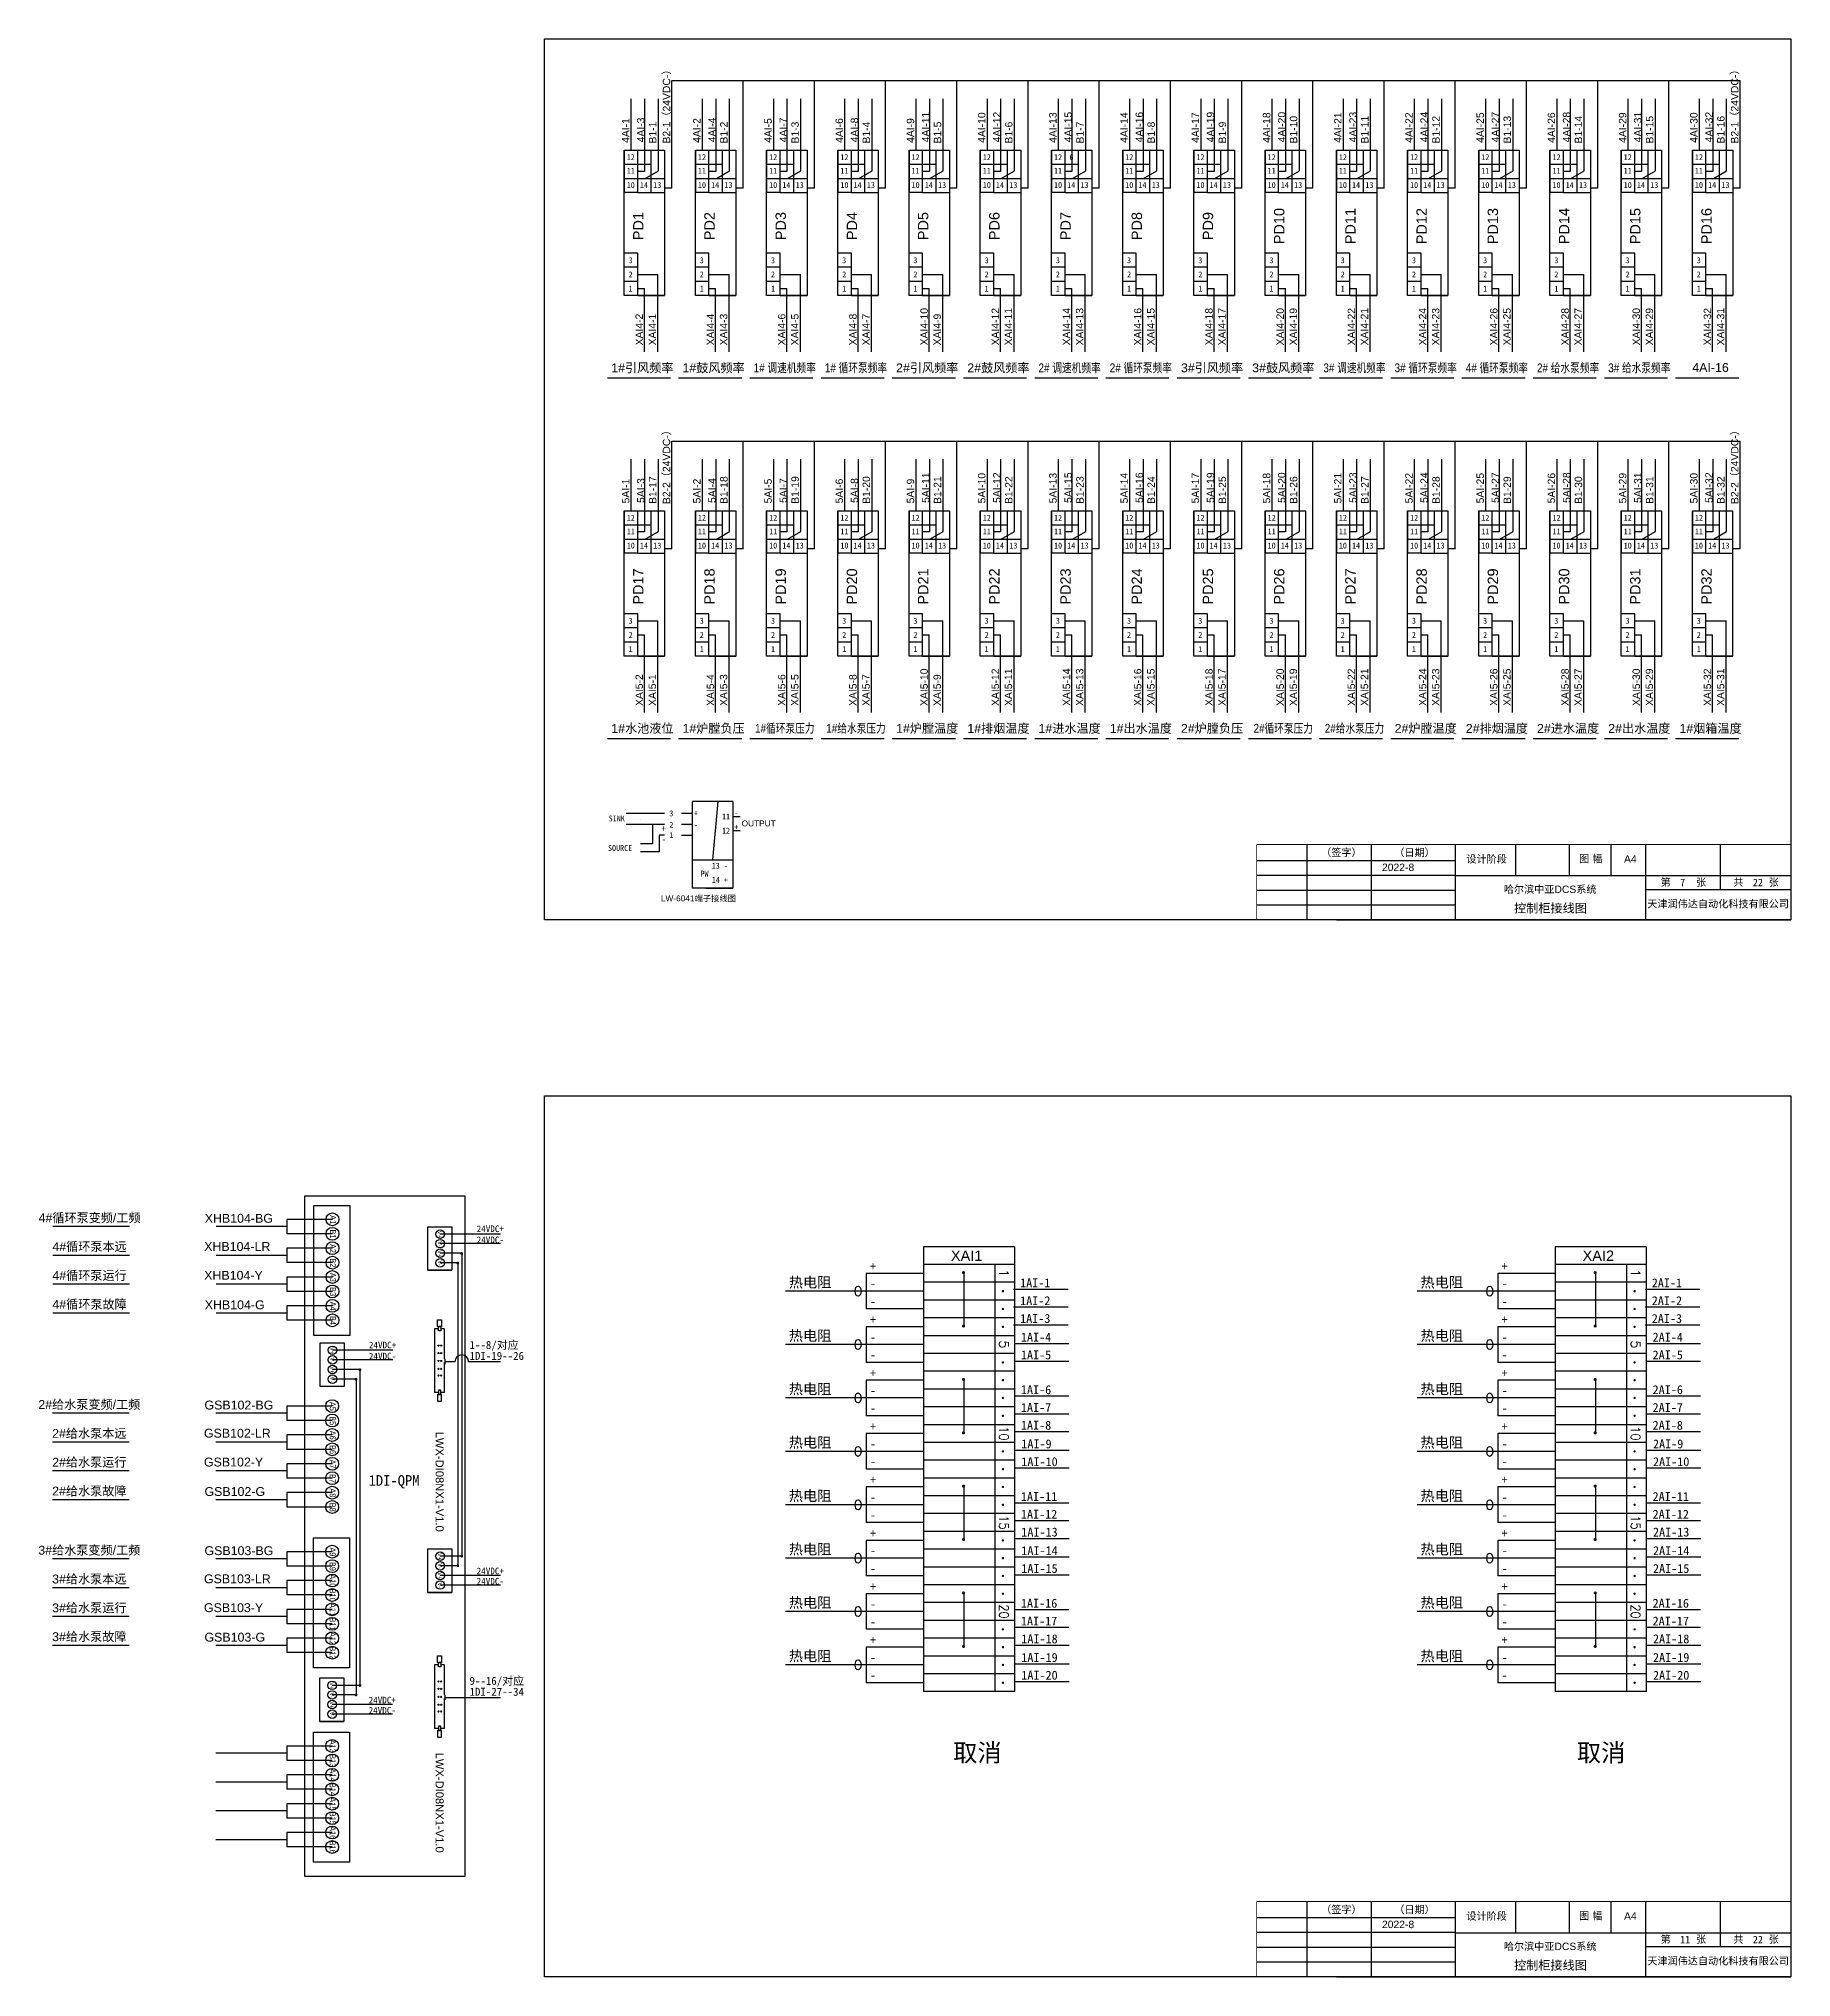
# Model space of a CAD drawing. Extents: x -159874 to -117758, y 9787 to 31117.
# Drawn here: x -157773 to -151867, y 13351 to 19887 of the extents above; entities that cross this region are included whole.
import ezdxf
from ezdxf.enums import TextEntityAlignment as Align

# ---------------------------------------------------------------- set-up
doc = ezdxf.new("R2010")
doc.units = 0
doc.layers.get('0').update_dxf_attribs({"linetype": 'CONTINUOUS'})
doc.layers.add('1', color=143, linetype='CONTINUOUS')
doc.layers.add('TEXT', color=3, linetype='CONTINUOUS')
doc.styles.add('Arial', font='arial.ttf')
doc.styles.add('ROMAND', font='romand')
doc.styles.get("Standard").update_dxf_attribs({"font": ''})
doc.styles.get('Standard').set_extended_font_data('SimSun')

msp = doc.modelspace()

# ---------------------------------------------------------------- texts
at = {"color": 3, "style": 'Arial'}
for s, p in [('B2-1（24VDC-）', (-155645.3861, 19533.4549)), ('B2-1（24VDC-）', (-152045.3861, 19533.4549)), ('4AI-1', (-155783.12684, 19535.66583)), ('4AI-3', (-155731.97833, 19537.45966)), ('4AI-2', (-155543.12684, 19535.66583)), ('4AI-4', (-155491.97833, 19537.45966)), ('4AI-5', (-155303.12684, 19535.66583)), ('4AI-7', (-155251.97833, 19537.45966)), ('4AI-6', (-155063.12684, 19535.66583)), ('4AI-8', (-155011.97833, 19537.45966)), ('B1-4', (-154972.01125, 19533.4549)), ('4AI-9', (-154823.12684, 19535.66583)), ('4AI-11', (-154771.97833, 19537.45966)), ('4AI-10', (-154583.12684, 19535.66583)), ('4AI-12', (-154531.97833, 19537.45966)), ('4AI-13', (-154343.12684, 19535.66583)), ('4AI-15', (-154291.97833, 19537.45966)), ('4AI-14', (-154103.12684, 19535.66583)), ('4AI-16', (-154051.97833, 19537.45966)), ('4AI-17', (-153863.12684, 19535.66583)), ('4AI-19', (-153811.97833, 19537.45966)), ('4AI-18', (-153623.12684, 19535.66583)), ('4AI-20', (-153571.97833, 19537.45966)), ('B1-10', (-153532.01125, 19533.4549)), ('4AI-21', (-153383.12684, 19535.66583)), ('4AI-23', (-153331.97833, 19537.45966)), ('B1-11', (-153292.01125, 19533.4549)), ('4AI-22', (-153143.12684, 19535.66583)), ('4AI-24', (-153091.97833, 19537.45966)), ('B1-12', (-153052.01125, 19533.4549)), ('4AI-25', (-152903.12684, 19535.66583)), ('4AI-27', (-152851.97833, 19537.45966)), ('B1-13', (-152812.01125, 19533.4549)), ('4AI-26', (-152663.12684, 19535.66583)), ('4AI-28', (-152611.97833, 19537.45966)), ('B1-14', (-152572.01125, 19533.4549)), ('4AI-29', (-152423.12684, 19535.66583)), ('4AI-31', (-152371.97833, 19537.45966)), ('B1-15', (-152332.01125, 19533.4549)), ('4AI-30', (-152183.12684, 19535.66583)), ('4AI-32', (-152131.97833, 19537.45966)), ('B1-16', (-152092.01125, 19533.4549)), ('B1-1', (-155692.01125, 19533.4549)), ('B1-2', (-155452.01125, 19533.4549)), ('B1-3', (-155212.01125, 19533.4549)), ('B1-5', (-154732.01125, 19533.4549)), ('B1-6', (-154492.01125, 19533.4549)), ('B1-7', (-154252.01125, 19533.4549)), ('B1-8', (-154012.01125, 19533.4549)), ('B1-9', (-153772.01125, 19533.4549)), ('XAI4-2', (-155737.28232, 18852.89786)), ('XAI4-1', (-155693.04695, 18852.89786)), ('XAI4-4', (-155497.28232, 18852.89786)), ('XAI4-3', (-155453.04695, 18852.89786)), ('XAI4-6', (-155257.28232, 18852.89786)), ('XAI4-5', (-155213.04695, 18852.89786)), ('XAI4-8', (-155017.28232, 18852.89786)), ('XAI4-7', (-154973.04695, 18852.89786)), ('XAI4-10', (-154777.28232, 18852.89786)), ('XAI4-9', (-154733.04695, 18852.89786)), ('XAI4-12', (-154537.28232, 18852.89786)), ('XAI4-11', (-154493.04695, 18852.89786)), ('XAI4-14', (-154297.28232, 18852.89786)), ('XAI4-13', (-154253.04695, 18852.89786)), ('XAI4-16', (-154057.28232, 18852.89786)), ('XAI4-15', (-154013.04695, 18852.89786)), ('XAI4-18', (-153817.28232, 18852.89786)), ('XAI4-17', (-153773.04695, 18852.89786)), ('XAI4-20', (-153577.28232, 18852.89786)), ('XAI4-19', (-153533.04695, 18852.89786)), ('XAI4-22', (-153337.28232, 18852.89786)), ('XAI4-21', (-153293.04695, 18852.89786)), ('XAI4-24', (-153097.28232, 18852.89786)), ('XAI4-23', (-153053.04695, 18852.89786)), ('XAI4-26', (-152857.28232, 18852.89786)), ('XAI4-25', (-152813.04695, 18852.89786)), ('XAI4-28', (-152617.28232, 18852.89786)), ('XAI4-27', (-152573.04695, 18852.89786)), ('XAI4-30', (-152377.28232, 18852.89786)), ('XAI4-29', (-152333.04695, 18852.89786)), ('XAI4-32', (-152137.28232, 18852.89786)), ('XAI4-31', (-152093.04695, 18852.89786)), ('B2-2（24VDC-）', (-155645.3861, 18317.8801)), ('B2-2（24VDC-）', (-152045.3861, 18317.8801)), ('5AI-1', (-155783.12684, 18320.09103)), ('5AI-3', (-155731.97833, 18321.88486)), ('B1-17', (-155692.01125, 18318.33998)), ('5AI-2', (-155543.12684, 18320.09103)), ('5AI-4', (-155491.97833, 18321.88486)), ('B1-18', (-155452.01125, 18318.33998)), ('5AI-5', (-155303.12684, 18320.09103)), ('5AI-7', (-155251.97833, 18321.88486)), ('B1-19', (-155212.01125, 18318.75145)), ('5AI-6', (-155063.12684, 18320.09103)), ('5AI-8', (-155011.97833, 18321.88486)), ('B1-20', (-154972.01125, 18318.75145)), ('5AI-9', (-154823.12684, 18320.09103)), ('5AI-11', (-154771.97833, 18321.88486)), ('B1-21', (-154732.01125, 18318.33998)), ('5AI-10', (-154583.12684, 18320.09103)), ('5AI-12', (-154531.97833, 18321.88486)), ('B1-22', (-154492.01125, 18318.33998)), ('5AI-13', (-154343.12684, 18320.09103)), ('5AI-15', (-154291.97833, 18321.88486)), ('B1-23', (-154252.01125, 18318.33998)), ('5AI-14', (-154103.12684, 18320.09103)), ('5AI-16', (-154051.97833, 18321.88486)), ('B1-24', (-154012.01125, 18318.33998)), ('5AI-17', (-153863.12684, 18320.09103)), ('5AI-19', (-153811.97833, 18321.88486)), ('B1-25', (-153772.01125, 18318.33998)), ('5AI-18', (-153623.12684, 18320.09103)), ('5AI-20', (-153571.97833, 18321.88486)), ('B1-26', (-153532.01125, 18318.33998)), ('5AI-21', (-153383.12684, 18320.09103)), ('5AI-23', (-153331.97833, 18321.88486)), ('B1-27', (-153292.01125, 18318.33998)), ('5AI-22', (-153143.12684, 18320.09103)), ('5AI-24', (-153091.97833, 18321.88486)), ('B1-28', (-153052.01125, 18318.33998)), ('5AI-25', (-152903.12684, 18320.09103)), ('5AI-27', (-152851.97833, 18321.88486)), ('B1-29', (-152812.01125, 18318.33998)), ('5AI-26', (-152663.12684, 18320.09103)), ('5AI-28', (-152611.97833, 18321.88486)), ('B1-30', (-152572.01125, 18318.33998)), ('5AI-29', (-152423.12684, 18320.09103)), ('5AI-31', (-152371.97833, 18321.88486)), ('B1-31', (-152332.01125, 18318.33998)), ('5AI-30', (-152183.12684, 18320.09103)), ('5AI-32', (-152131.97833, 18321.88486)), ('B1-32', (-152092.01125, 18318.33998)), ('XAI5-2', (-155737.28232, 17637.32306)), ('XAI5-1', (-155693.04695, 17637.32306)), ('XAI5-4', (-155497.28232, 17637.32306)), ('XAI5-3', (-155453.04695, 17637.32306)), ('XAI5-6', (-155257.28232, 17637.32306)), ('XAI5-5', (-155213.04695, 17637.32306)), ('XAI5-8', (-155017.28232, 17637.32306)), ('XAI5-7', (-154973.04695, 17637.32306)), ('XAI5-10', (-154777.28232, 17637.32306)), ('XAI5-9', (-154733.04695, 17637.32306)), ('XAI5-12', (-154537.28232, 17637.32306)), ('XAI5-11', (-154493.04695, 17637.32306)), ('XAI5-14', (-154297.28232, 17637.32306)), ('XAI5-13', (-154253.04695, 17637.32306)), ('XAI5-16', (-154057.28232, 17637.32306)), ('XAI5-15', (-154013.04695, 17637.32306)), ('XAI5-18', (-153817.28232, 17637.32306)), ('XAI5-17', (-153773.04695, 17637.32306)), ('XAI5-20', (-153577.28232, 17637.32306)), ('XAI5-19', (-153533.04695, 17637.32306)), ('XAI5-22', (-153337.28232, 17637.32306)), ('XAI5-21', (-153293.04695, 17637.32306)), ('XAI5-24', (-153097.28232, 17637.32306)), ('XAI5-23', (-153053.04695, 17637.32306)), ('XAI5-26', (-152857.28232, 17637.32306)), ('XAI5-25', (-152813.04695, 17637.32306)), ('XAI5-28', (-152617.28232, 17637.32306)), ('XAI5-27', (-152573.04695, 17637.32306)), ('XAI5-30', (-152377.28232, 17637.32306)), ('XAI5-29', (-152333.04695, 17637.32306)), ('XAI5-32', (-152137.28232, 17637.32306)), ('XAI5-31', (-152093.04695, 17637.32306))]:
    msp.add_text(s, height=25, rotation=90, dxfattribs=at).set_placement(p)
at = {"color": 3}
for s, p in [('12', (-155778.31144, 19487.44866)), ('12', (-155538.31144, 19487.44866)), ('12', (-155298.31144, 19487.44866)), ('12', (-155058.31144, 19487.44866)), ('12', (-154818.31144, 19487.44866)), ('12', (-154578.31144, 19487.44866)), ('12', (-154338.31144, 19487.44866)), ('6', (-154292.7034, 19487.44866)), ('12', (-154098.31144, 19487.44866)), ('12', (-153858.31144, 19487.44866)), ('12', (-153618.31144, 19487.44866)), ('12', (-153378.31144, 19487.44866)), ('12', (-153138.31144, 19487.44866)), ('12', (-152898.31144, 19487.44866)), ('12', (-152658.31144, 19487.44866)), ('12', (-152418.31144, 19487.44866)), ('12', (-152178.31144, 19487.44866)), ('11', (-155778.31144, 19441.36563)), ('11', (-155538.31144, 19441.36563)), ('11', (-155298.31144, 19441.36563)), ('11', (-155058.31144, 19441.36563)), ('11', (-154818.31144, 19441.36563)), ('11', (-154578.31144, 19441.36563)), ('11', (-154338.31144, 19441.36563)), ('11', (-154098.31144, 19441.36563)), ('11', (-153858.31144, 19441.36563)), ('11', (-153618.31144, 19441.36563)), ('11', (-153378.31144, 19441.36563)), ('11', (-153138.31144, 19441.36563)), ('11', (-152898.31144, 19441.36563)), ('11', (-152658.31144, 19441.36563)), ('11', (-152418.31144, 19441.36563)), ('11', (-152178.31144, 19441.36563)), ('10', (-155778.31144, 19393.56657)), ('14', (-155733.91949, 19393.56657)), ('13', (-155688.91949, 19393.56657)), ('10', (-155538.31144, 19393.56657)), ('14', (-155493.91949, 19393.56657)), ('13', (-155448.91949, 19393.56657)), ('10', (-155298.31144, 19393.56657)), ('14', (-155253.91949, 19393.56657)), ('13', (-155208.91949, 19393.56657)), ('10', (-155058.31144, 19393.56657)), ('14', (-155013.91949, 19393.56657)), ('13', (-154968.91949, 19393.56657)), ('10', (-154818.31144, 19393.56657)), ('14', (-154773.91949, 19393.56657)), ('13', (-154728.91949, 19393.56657)), ('10', (-154578.31144, 19393.56657)), ('14', (-154533.91949, 19393.56657)), ('13', (-154488.91949, 19393.56657)), ('10', (-154338.31144, 19393.56657)), ('14', (-154293.91949, 19393.56657)), ('13', (-154248.91949, 19393.56657)), ('10', (-154098.31144, 19393.56657)), ('14', (-154053.91949, 19393.56657)), ('13', (-154008.91949, 19393.56657)), ('10', (-153858.31144, 19393.56657)), ('14', (-153813.91949, 19393.56657)), ('13', (-153768.91949, 19393.56657)), ('10', (-153618.31144, 19393.56657)), ('14', (-153573.91949, 19393.56657)), ('13', (-153528.91949, 19393.56657)), ('10', (-153378.31144, 19393.56657)), ('14', (-153333.91949, 19393.56657)), ('13', (-153288.91949, 19393.56657)), ('10', (-153138.31144, 19393.56657)), ('14', (-153093.91949, 19393.56657)), ('13', (-153048.91949, 19393.56657)), ('10', (-152898.31144, 19393.56657)), ('14', (-152853.91949, 19393.56657)), ('13', (-152808.91949, 19393.56657)), ('10', (-152658.31144, 19393.56657)), ('14', (-152613.91949, 19393.56657)), ('13', (-152568.91949, 19393.56657)), ('10', (-152418.31144, 19393.56657)), ('14', (-152373.91949, 19393.56657)), ('13', (-152328.91949, 19393.56657)), ('10', (-152178.31144, 19393.56657)), ('14', (-152133.91949, 19393.56657)), ('13', (-152088.91949, 19393.56657)), ('3', (-155778.91949, 19139.96577)), ('3', (-155538.91949, 19139.96577)), ('3', (-155298.91949, 19139.96577)), ('3', (-155058.91949, 19139.96577)), ('3', (-154818.91949, 19139.96577)), ('3', (-154578.91949, 19139.96577)), ('3', (-154338.91949, 19139.96577)), ('3', (-154098.91949, 19139.96577)), ('3', (-153858.91949, 19139.96577)), ('3', (-153618.91949, 19139.96577)), ('3', (-153378.91949, 19139.96577)), ('3', (-153138.91949, 19139.96577)), ('3', (-152898.91949, 19139.96577)), ('3', (-152658.91949, 19139.96577)), ('3', (-152418.91949, 19139.96577)), ('3', (-152178.91949, 19139.96577)), ('2', (-155778.91949, 19092.1667)), ('2', (-155538.91949, 19092.1667)), ('2', (-155298.91949, 19092.1667)), ('2', (-155058.91949, 19092.1667)), ('2', (-154818.91949, 19092.1667)), ('2', (-154578.91949, 19092.1667)), ('2', (-154338.91949, 19092.1667)), ('2', (-154098.91949, 19092.1667)), ('2', (-153858.91949, 19092.1667)), ('2', (-153618.91949, 19092.1667)), ('2', (-153378.91949, 19092.1667)), ('2', (-153138.91949, 19092.1667)), ('2', (-152898.91949, 19092.1667)), ('2', (-152658.91949, 19092.1667)), ('2', (-152418.91949, 19092.1667)), ('2', (-152178.91949, 19092.1667)), ('1', (-155778.91949, 19044.36764)), ('1', (-155538.91949, 19044.36764)), ('1', (-155298.91949, 19044.36764)), ('1', (-155058.91949, 19044.36764)), ('1', (-154818.91949, 19044.36764)), ('1', (-154578.91949, 19044.36764)), ('1', (-154338.91949, 19044.36764)), ('1', (-154098.91949, 19044.36764)), ('1', (-153858.91949, 19044.36764)), ('1', (-153618.91949, 19044.36764)), ('1', (-153378.91949, 19044.36764)), ('1', (-153138.91949, 19044.36764)), ('1', (-152898.91949, 19044.36764)), ('1', (-152658.91949, 19044.36764)), ('1', (-152418.91949, 19044.36764)), ('1', (-152178.91949, 19044.36764)), ('12', (-155778.31144, 18271.87386)), ('11', (-155778.31144, 18225.79084)), ('12', (-155538.31144, 18271.87386)), ('11', (-155538.31144, 18225.79084)), ('12', (-155298.31144, 18271.87386)), ('11', (-155298.31144, 18225.79084)), ('12', (-155058.31144, 18271.87386)), ('11', (-155058.31144, 18225.79084)), ('12', (-154818.31144, 18271.87386)), ('11', (-154818.31144, 18225.79084)), ('12', (-154578.31144, 18271.87386)), ('11', (-154578.31144, 18225.79084)), ('12', (-154338.31144, 18271.87386)), ('11', (-154338.31144, 18225.79084)), ('12', (-154098.31144, 18271.87386)), ('11', (-154098.31144, 18225.79084)), ('12', (-153858.31144, 18271.87386)), ('11', (-153858.31144, 18225.79084)), ('12', (-153618.31144, 18271.87386)), ('11', (-153618.31144, 18225.79084)), ('12', (-153378.31144, 18271.87386)), ('11', (-153378.31144, 18225.79084)), ('12', (-153138.31144, 18271.87386)), ('11', (-153138.31144, 18225.79084)), ('12', (-152898.31144, 18271.87386)), ('11', (-152898.31144, 18225.79084)), ('12', (-152658.31144, 18271.87386)), ('11', (-152658.31144, 18225.79084)), ('12', (-152418.31144, 18271.87386)), ('11', (-152418.31144, 18225.79084)), ('12', (-152178.31144, 18271.87386)), ('11', (-152178.31144, 18225.79084)), ('10', (-155778.31144, 18177.99178)), ('14', (-155733.91949, 18177.99178)), ('13', (-155688.91949, 18177.99178)), ('10', (-155538.31144, 18177.99178)), ('14', (-155493.91949, 18177.99178)), ('13', (-155448.91949, 18177.99178)), ('10', (-155298.31144, 18177.99178)), ('14', (-155253.91949, 18177.99178)), ('13', (-155208.91949, 18177.99178)), ('10', (-155058.31144, 18177.99178)), ('14', (-155013.91949, 18177.99178)), ('13', (-154968.91949, 18177.99178)), ('10', (-154818.31144, 18177.99178)), ('14', (-154773.91949, 18177.99178)), ('13', (-154728.91949, 18177.99178)), ('10', (-154578.31144, 18177.99178)), ('14', (-154533.91949, 18177.99178)), ('13', (-154488.91949, 18177.99178)), ('10', (-154338.31144, 18177.99178)), ('14', (-154293.91949, 18177.99178)), ('13', (-154248.91949, 18177.99178)), ('10', (-154098.31144, 18177.99178)), ('14', (-154053.91949, 18177.99178)), ('13', (-154008.91949, 18177.99178)), ('10', (-153858.31144, 18177.99178)), ('14', (-153813.91949, 18177.99178)), ('13', (-153768.91949, 18177.99178)), ('10', (-153618.31144, 18177.99178)), ('14', (-153573.91949, 18177.99178)), ('13', (-153528.91949, 18177.99178)), ('10', (-153378.31144, 18177.99178)), ('14', (-153333.91949, 18177.99178)), ('13', (-153288.91949, 18177.99178)), ('10', (-153138.31144, 18177.99178)), ('14', (-153093.91949, 18177.99178)), ('13', (-153048.91949, 18177.99178)), ('10', (-152898.31144, 18177.99178)), ('14', (-152853.91949, 18177.99178)), ('13', (-152808.91949, 18177.99178)), ('10', (-152658.31144, 18177.99178)), ('14', (-152613.91949, 18177.99178)), ('13', (-152568.91949, 18177.99178)), ('10', (-152418.31144, 18177.99178)), ('14', (-152373.91949, 18177.99178)), ('13', (-152328.91949, 18177.99178)), ('10', (-152178.31144, 18177.99178)), ('14', (-152133.91949, 18177.99178)), ('13', (-152088.91949, 18177.99178)), ('3', (-155778.91949, 17924.39097)), ('3', (-155538.91949, 17924.39097)), ('3', (-155298.91949, 17924.39097)), ('3', (-155058.91949, 17924.39097)), ('3', (-154818.91949, 17924.39097)), ('3', (-154578.91949, 17924.39097)), ('3', (-154338.91949, 17924.39097)), ('3', (-154098.91949, 17924.39097)), ('3', (-153858.91949, 17924.39097)), ('3', (-153618.91949, 17924.39097)), ('3', (-153378.91949, 17924.39097)), ('3', (-153138.91949, 17924.39097)), ('3', (-152898.91949, 17924.39097)), ('3', (-152658.91949, 17924.39097)), ('3', (-152418.91949, 17924.39097)), ('3', (-152178.91949, 17924.39097)), ('2', (-155778.91949, 17876.59191)), ('2', (-155538.91949, 17876.59191)), ('2', (-155298.91949, 17876.59191)), ('2', (-155058.91949, 17876.59191)), ('2', (-154818.91949, 17876.59191)), ('2', (-154578.91949, 17876.59191)), ('2', (-154338.91949, 17876.59191)), ('2', (-154098.91949, 17876.59191)), ('2', (-153858.91949, 17876.59191)), ('2', (-153618.91949, 17876.59191)), ('2', (-153378.91949, 17876.59191)), ('2', (-153138.91949, 17876.59191)), ('2', (-152898.91949, 17876.59191)), ('2', (-152658.91949, 17876.59191)), ('2', (-152418.91949, 17876.59191)), ('2', (-152178.91949, 17876.59191)), ('1', (-155778.91949, 17828.79284)), ('1', (-155538.91949, 17828.79284)), ('1', (-155298.91949, 17828.79284)), ('1', (-155058.91949, 17828.79284)), ('1', (-154818.91949, 17828.79284)), ('1', (-154578.91949, 17828.79284)), ('1', (-154338.91949, 17828.79284)), ('1', (-154098.91949, 17828.79284)), ('1', (-153858.91949, 17828.79284)), ('1', (-153618.91949, 17828.79284)), ('1', (-153378.91949, 17828.79284)), ('1', (-153138.91949, 17828.79284)), ('1', (-152898.91949, 17828.79284)), ('1', (-152658.91949, 17828.79284)), ('1', (-152418.91949, 17828.79284)), ('1', (-152178.91949, 17828.79284)), ('SINK', (-155825.64066, 17257.88594)), ('3', (-155641.60509, 17275.106)), ('+', (-155558.53906, 17275.91015)), ('11', (-155457.19012, 17264.8808)), ('-', (-155422.72041, 17275.84195)), ('+', (-155667.2912, 17224.14949)), ('2', (-155641.60509, 17236.56949)), ('1', (-155641.60509, 17201.87852)), ('-', (-155558.53906, 17237.31896)), ('12', (-155457.19012, 17217.08174)), ('+', (-155422.72041, 17229.02637)), ('SOURCE', (-155814.14642, 17158.28798)), ('-', (-155667.2912, 17187.6015)), ('PW', (-155529.98673, 17071.83414)), ('13 -', (-155478.25123, 17098.53684)), ('14 +', (-155478.25123, 17050.73778))]:
    msp.add_text(s, height=20, dxfattribs=at).set_placement(p, align=Align.MIDDLE_CENTER)
at = {"color": 3, "style": 'Arial'}
for s, p in [('PD1', (-155753.01831, 19254.9685)), ('PD2', (-155513.01831, 19254.9685)), ('PD3', (-155273.01831, 19254.9685)), ('PD4', (-155033.01831, 19254.9685)), ('PD5', (-154793.01831, 19254.9685)), ('PD6', (-154553.01831, 19254.9685)), ('PD7', (-154313.01831, 19254.9685)), ('PD8', (-154073.01831, 19254.9685)), ('PD9', (-153833.01831, 19254.9685)), ('PD10', (-153593.01831, 19254.9685)), ('PD11', (-153353.01831, 19254.9685)), ('PD12', (-153113.01831, 19254.9685)), ('PD13', (-152873.01831, 19254.9685)), ('PD14', (-152633.01831, 19254.9685)), ('PD15', (-152393.01831, 19254.9685)), ('PD16', (-152153.01831, 19254.9685)), ('PD17', (-155753.01831, 18039.83873)), ('PD18', (-155513.01831, 18039.83873)), ('PD19', (-155273.01831, 18039.83873)), ('PD20', (-155033.01831, 18039.83873)), ('PD21', (-154793.01831, 18039.83873)), ('PD22', (-154553.01831, 18039.83873)), ('PD23', (-154313.01831, 18039.83873)), ('PD24', (-154073.01831, 18039.83873)), ('PD25', (-153833.01831, 18039.83873)), ('PD26', (-153593.01831, 18039.83873)), ('PD27', (-153353.01831, 18039.83873)), ('PD28', (-153113.01831, 18039.83873)), ('PD29', (-152873.01831, 18039.83873)), ('PD30', (-152633.01831, 18039.83873)), ('PD31', (-152393.01831, 18039.83873)), ('PD32', (-152153.01831, 18039.83873))]:
    msp.add_text(s, height=35, rotation=90, dxfattribs=at).set_placement(p, align=Align.MIDDLE_CENTER)
at = {"color": 0, "style": 'Arial', "width": 0.8}
for s, height, p in [('A1', 20.25, (-156782.05775, 15905.49105)), ('A2', 20.25, (-156782.05775, 15808.29105)), ('B1', 20.25, (-156782.05775, 15856.89105)), ('V+', 13.5, (-156421.19845, 15855.909)), ('V-', 13.5, (-156421.19845, 15823.509)), ('B2', 20.25, (-156782.05775, 15759.69105)), ('V+', 13.5, (-156421.19845, 15791.109)), ('V-', 13.5, (-156421.19845, 15758.709)), ('A3', 20.25, (-156782.05775, 15711.09105)), ('B3', 20.25, (-156782.05775, 15662.49105)), ('A4', 20.25, (-156782.05775, 15613.89105)), ('B4', 20.25, (-156782.05775, 15565.29105)), ('V+', 13.5, (-156784.44226, 15463.98659)), ('V-', 13.5, (-156784.44226, 15431.58659)), ('V+', 13.5, (-156784.44226, 15399.18659)), ('V-', 13.5, (-156784.44226, 15366.78659)), ('A5', 20.25, (-156782.92897, 15275.96827)), ('B5', 20.25, (-156782.92897, 15227.36827)), ('A6', 20.25, (-156782.92897, 15178.76827)), ('B6', 20.25, (-156782.92897, 15130.16827)), ('A7', 20.25, (-156782.92897, 15081.56827)), ('B7', 20.25, (-156782.92897, 15032.96827)), ('A8', 20.25, (-156782.92897, 14984.36827)), ('B8', 20.25, (-156782.92897, 14935.76827)), ('A9', 20.25, (-156782.92897, 14784.97065)), ('V+', 13.5, (-156421.19845, 14769.82559)), ('B9', 20.25, (-156782.92897, 14736.37065)), ('A10', 20.25, (-156782.92897, 14687.77065)), ('V-', 13.5, (-156421.19845, 14737.42559)), ('V+', 13.5, (-156421.19845, 14705.02559)), ('B10', 20.25, (-156782.92897, 14639.17065)), ('V-', 13.5, (-156421.19845, 14672.62559)), ('A11', 20.25, (-156782.92897, 14590.57065)), ('A12', 20.25, (-156782.92897, 14493.37065)), ('B11', 20.25, (-156782.92897, 14541.97065)), ('B12', 20.25, (-156782.92897, 14444.77065)), ('V+', 13.5, (-156785.31349, 14334.42743)), ('V-', 13.5, (-156785.31349, 14302.02743)), ('V+', 13.5, (-156785.31349, 14269.62743)), ('V-', 13.5, (-156785.31349, 14237.22743)), ('A13', 20.25, (-156782.92897, 14129.93724)), ('B13', 20.25, (-156782.92897, 14081.33724)), ('A14', 20.25, (-156782.92897, 14032.73724)), ('B14', 20.25, (-156782.92897, 13984.13724)), ('A15', 20.25, (-156782.92897, 13935.53724)), ('A16', 20.25, (-156782.92897, 13838.33724)), ('B15', 20.25, (-156782.92897, 13886.93724)), ('B16', 20.25, (-156782.92897, 13789.73724))]:
    msp.add_text(s, height=height, rotation=270, dxfattribs=at).set_placement(p, align=Align.MIDDLE)
at = {"color": 0, "style": 'Arial'}
for p in [(-156422.47625, 15021.89594), (-156422.47625, 13939.74882)]:
    msp.add_text('LWX-DI08NX1-V1.0', height=27, rotation=270, dxfattribs=at).set_placement(p, align=Align.MIDDLE)
msp.add_text('1DI-QPM', height=36).set_placement((-156575.99641, 15021.89594), align=Align.MIDDLE)
at = {"color": 30, "style": 'Arial'}
for p in [(-154610.04236, 14109.46187), (-152508.02711, 14109.46187)]:
    msp.add_text('取消', height=60, dxfattribs=at).set_placement(p, align=Align.MIDDLE)
at = {"layer": '1', "style": 'Arial'}
for s, p in [('（签字）', (-153451.48766, 17130.69397)), ('（日期）', (-153205.05058, 17130.69397)), ('设计阶段', (-152962.27083, 17108.72933)), ('图 幅', (-152582.00997, 17109.87281)), ('A4', (-152430.88648, 17108.77731)), ('2022-8', (-153246.62807, 17080.77856)), ('（签字）', (-153451.48766, 13566.84092)), ('（日期）', (-153205.05058, 13566.84092)), ('2022-8', (-153246.62807, 13516.9255)), ('设计阶段', (-152962.27083, 13544.87627)), ('图 幅', (-152582.00997, 13546.01976)), ('A4', (-152430.88648, 13544.92425))]:
    msp.add_text(s, height=25, dxfattribs=at).set_placement(p)
at = {"layer": '1'}
for s, p in [('第     张', (-152307.40892, 17030.67308)), ('共     张', (-152062.22543, 17030.67308)), ('7', (-152241.85003, 17029.618)), ('22', (-151996.66655, 17029.618)), ('第     张', (-152307.40892, 13466.82003)), ('11', (-152241.85003, 13465.76494)), ('共     张', (-152062.22543, 13466.82003)), ('22', (-151996.66655, 13465.76494))]:
    msp.add_text(s, height=25, dxfattribs=at).set_placement(p)
at = {"layer": '1', "style": 'Arial'}
for s, height, p in [('哈尔滨中亚DCS系统', 25, (-152679.73327, 17019.16586)), ('控制柜接线图', 30, (-152678.72575, 16955.6945)), ('天津润伟达自动化科技有限公司', 25, (-152113.53732, 16970.13941)), ('哈尔滨中亚DCS系统', 25, (-152679.73327, 13455.31281)), ('控制柜接线图', 30, (-152678.72575, 13391.84145)), ('天津润伟达自动化科技有限公司', 25, (-152113.53732, 13406.28636))]:
    msp.add_text(s, height=height, dxfattribs=at).set_placement(p, align=Align.MIDDLE_CENTER)
at = {"layer": 'TEXT', "style": 'Arial'}
for s, p in [('1#引风频率', (-155739.32767, 18778.15778)), ('1#鼓风频率', (-155499.32767, 18778.15778)), ('2#引风频率', (-154779.32767, 18778.15778)), ('2#鼓风频率', (-154539.32767, 18778.15778)), ('3#引风频率', (-153819.32767, 18778.15778)), ('3#鼓风频率', (-153579.32767, 18778.15778)), ('4AI-16', (-152139.32767, 18778.15778)), ('1#水池液位', (-155739.32767, 17562.58299)), ('1#炉膛负压', (-155499.32767, 17562.58299)), ('1#炉膛温度', (-154779.32767, 17562.58299)), ('1#排烟温度', (-154539.32767, 17562.58299)), ('1#进水温度', (-154299.32767, 17562.58299)), ('1#出水温度', (-154059.32767, 17562.58299)), ('2#炉膛负压', (-153819.32767, 17562.58299)), ('2#炉膛温度', (-153099.32767, 17562.58299)), ('2#排烟温度', (-152859.32767, 17562.58299)), ('2#进水温度', (-152619.32767, 17562.58299)), ('2#出水温度', (-152379.32767, 17562.58299)), ('1#烟箱温度', (-152139.32767, 17562.58299))]:
    msp.add_text(s, height=29.9, dxfattribs=at).set_placement(p, align=Align.MIDDLE)
at = {"layer": 'TEXT', "style": 'Arial', "width": 0.8}
for s, p in [('1# 调速机频率', (-155259.32767, 18778.15778)), ('1# 循环泵频率', (-155019.32767, 18778.15778)), ('2# 调速机频率', (-154299.32767, 18778.15778)), ('2# 循环泵频率', (-154059.32767, 18778.15778)), ('3# 调速机频率', (-153339.32767, 18778.15778)), ('3# 循环泵频率', (-153099.32767, 18778.15778)), ('4# 循环泵频率', (-152859.32767, 18778.15778)), ('2# 给水泵频率', (-152619.32767, 18778.15778)), ('3# 给水泵频率', (-152379.32767, 18778.15778)), ('1#循环泵压力', (-155259.32767, 17562.58299)), ('1#给水泵压力', (-155019.32767, 17562.58299)), ('2#循环泵压力', (-153579.32767, 17562.58299)), ('2#给水泵压力', (-153339.32767, 17562.58299))]:
    msp.add_text(s, height=29.9, dxfattribs=at).set_placement(p, align=Align.MIDDLE)
at = {"layer": 'TEXT', "style": 'Arial'}
for s, height, p in [('OUTPUT', 20, (-155347.30774, 17241.29823)), ('4#循环泵变频/工频', 29.9, (-157602.34536, 15911.50128)), ('4#循环泵本远', 29.9, (-157602.34536, 15814.30128)), ('4#循环泵运行', 29.9, (-157602.34536, 15717.10128)), ('4#循环泵故障', 29.9, (-157602.34536, 15619.90128)), ('2#给水泵变频/工频', 29.9, (-157603.21659, 15281.9785)), ('2#给水泵本远', 29.9, (-157603.21659, 15184.7785)), ('2#给水泵运行', 29.9, (-157603.21659, 15087.5785)), ('2#给水泵故障', 29.9, (-157603.21659, 14990.3785)), ('3#给水泵变频/工频', 29.9, (-157603.21659, 14790.98088)), ('3#给水泵本远', 29.9, (-157603.21659, 14693.78088)), ('3#给水泵运行', 29.9, (-157603.21659, 14596.58088)), ('3#给水泵故障', 29.9, (-157603.21659, 14499.38088))]:
    msp.add_text(s, height=height, dxfattribs=at).set_placement(p, align=Align.MIDDLE_CENTER)
for s, height, p in [('LW-6041端子接线图', 20, (-155676.77668, 16978.41496)), ('XHB104-BG', 29.9, (-157214.10031, 15894.9098)), ('XHB104-LR', 29.9, (-157215.88297, 15799.98356)), ('XHB104-Y', 29.9, (-157215.88297, 15702.78356)), ('XHB104-G', 29.9, (-157214.10031, 15603.3098)), ('GSB102-BG', 29.9, (-157214.97153, 15265.38703)), ('GSB102-LR', 29.9, (-157216.75419, 15170.46079)), ('GSB102-Y', 29.9, (-157216.75419, 15073.26079)), ('GSB102-G', 29.9, (-157214.97153, 14973.78703)), ('GSB103-BG', 29.9, (-157214.97153, 14774.3894)), ('GSB103-LR', 29.9, (-157216.75419, 14679.46316)), ('GSB103-Y', 29.9, (-157216.75419, 14582.26316)), ('GSB103-G', 29.9, (-157214.97153, 14482.7894))]:
    msp.add_text(s, height=height, dxfattribs=at).set_placement(p)
at = {"layer": 'TEXT'}
for s, height, p in [('24VDC+', 22.5, (-156297.60457, 15863.31254)), ('24VDC-', 22.5, (-156297.60457, 15826.00576)), ('+', 30, (-154972.23117, 15733.48844)), ('+', 30, (-152843.38876, 15733.48844)), ('-', 30, (-154972.23117, 15674.58443)), ('-', 30, (-152843.38876, 15674.58443)), ('-', 30, (-154972.23117, 15614.58443)), ('-', 30, (-152843.38876, 15614.58443)), ('+', 30, (-154972.23117, 15553.48842)), ('+', 30, (-152843.38876, 15553.48842)), ('24VDC+', 22.5, (-156660.84838, 15471.39013)), ('1--8/对应', 27, (-156321.84843, 15469.4417)), ('-', 30, (-154972.23117, 15494.58441)), ('-', 30, (-152843.38876, 15494.58441)), ('24VDC-', 22.5, (-156660.84838, 15434.08334)), ('1DI-19--26', 27, (-156321.84843, 15432.57073)), ('-', 30, (-154972.23117, 15434.58441)), ('-', 30, (-152843.38876, 15434.58441)), ('+', 30, (-154972.23117, 15373.48842)), ('+', 30, (-152843.38876, 15373.48842)), ('-', 30, (-154972.23117, 15314.58441)), ('-', 30, (-152843.38876, 15314.58441)), ('-', 30, (-154972.23117, 15254.58441)), ('-', 30, (-152843.38876, 15254.58441)), ('+', 30, (-154972.23117, 15193.48842)), ('+', 30, (-152843.38876, 15193.48842)), ('-', 30, (-154972.23117, 15134.58441)), ('-', 30, (-152843.38876, 15134.58441)), ('+', 30, (-154972.23117, 15013.48842)), ('-', 30, (-154972.23117, 15074.58441)), ('+', 30, (-152843.38876, 15013.48842)), ('-', 30, (-152843.38876, 15074.58441)), ('-', 30, (-154972.23117, 14954.58441)), ('-', 30, (-152843.38876, 14954.58441)), ('-', 30, (-154972.23117, 14894.58441)), ('-', 30, (-152843.38876, 14894.58441)), ('+', 30, (-154972.23117, 14833.48842)), ('+', 30, (-152843.38876, 14833.48842)), ('-', 30, (-154972.23117, 14774.58441)), ('-', 30, (-152843.38876, 14774.58441)), ('24VDC+', 22.5, (-156297.60457, 14709.67381)), ('-', 30, (-154972.23117, 14714.58441)), ('-', 30, (-152843.38876, 14714.58441)), ('24VDC-', 22.5, (-156297.60457, 14675.20372)), ('+', 30, (-154972.23117, 14653.48842)), ('+', 30, (-152843.38876, 14653.48842)), ('-', 30, (-154972.23117, 14594.58441)), ('-', 30, (-152843.38876, 14594.58441)), ('-', 30, (-154972.23117, 14534.58441)), ('-', 30, (-152843.38876, 14534.58441)), ('+', 30, (-154972.23117, 14473.48842)), ('+', 30, (-152843.38876, 14473.48842)), ('-', 30, (-154972.23117, 14414.58441)), ('-', 30, (-152843.38876, 14414.58441)), ('9--16/对应', 27, (-156321.84843, 14337.00685)), ('1DI-27--34', 27, (-156321.84843, 14300.13588)), ('-', 30, (-154972.23117, 14354.58441)), ('-', 30, (-152843.38876, 14354.58441)), ('24VDC+', 22.5, (-156661.7196, 14274.27565)), ('24VDC-', 22.5, (-156661.7196, 14239.80556))]:
    msp.add_text(s, height=height, dxfattribs=at).set_placement(p)
at = {"layer": 'TEXT', "style": 'Arial'}
for s, p in [('XAI1', (-154646.31772, 15766.27164)), ('XAI2', (-152517.47531, 15766.27164))]:
    msp.add_text(s, height=35, dxfattribs=at).set_placement(p, align=Align.CENTER)
at = {"layer": 'TEXT', "color": 0, "style": 'Arial'}
for p in [(-155245.43763, 15676.81331), (-153116.59522, 15676.81331), (-155245.43763, 15496.81329), (-153116.59522, 15496.81329), (-155245.43763, 15316.81329), (-153116.59522, 15316.81329), (-155245.43763, 15136.81329), (-153116.59522, 15136.81329), (-155245.43763, 14956.81329), (-153116.59522, 14956.81329), (-155245.43763, 14776.81329), (-153116.59522, 14776.81329), (-155245.43763, 14596.81329), (-153116.59522, 14596.81329), (-155245.43763, 14416.81329), (-153116.59522, 14416.81329)]:
    msp.add_text('热电阻', height=35, dxfattribs=at).set_placement(p)
at = {"layer": 'TEXT', "style": 'ROMAND'}
for s, p in [('1', (-154536.4536, 15725.07545)), ('1', (-152407.61119, 15725.07545)), ('5', (-154536.4536, 15484.90937)), ('5', (-152407.61119, 15484.90937))]:
    msp.add_text(s, height=31.6008, rotation=270, dxfattribs=at).set_placement(p, align=Align.CENTER)
at = {"layer": 'TEXT', "color": 0}
for s, p in [('1AI-1', (-154466.15048, 15677.13871)), ('2AI-1', (-152337.30807, 15677.13871)), ('1AI-2', (-154466.15048, 15617.13869)), ('2AI-2', (-152337.30807, 15617.13869)), ('1AI-3', (-154466.15048, 15557.13869)), ('2AI-3', (-152337.30807, 15557.13869)), ('1AI-4', (-154463.40984, 15494.33106)), ('2AI-4', (-152334.56743, 15494.33106)), ('1AI-5', (-154463.40984, 15434.33104)), ('2AI-5', (-152334.56743, 15434.33104)), ('1AI-6', (-154463.40984, 15317.13869)), ('2AI-6', (-152334.56743, 15317.13869)), ('1AI-7', (-154463.40984, 15257.13867)), ('2AI-7', (-152334.56743, 15257.13867)), ('1AI-8', (-154463.40984, 15197.13867)), ('1AI-9', (-154462.03951, 15134.33104)), ('2AI-8', (-152334.56743, 15197.13867)), ('2AI-9', (-152333.1971, 15134.33104)), ('1AI-10', (-154462.03951, 15074.33102)), ('2AI-10', (-152333.1971, 15074.33102)), ('1AI-11', (-154463.40984, 14957.13869)), ('2AI-11', (-152334.56743, 14957.13869)), ('1AI-12', (-154463.40984, 14897.13867)), ('2AI-12', (-152334.56743, 14897.13867)), ('1AI-13', (-154462.03951, 14837.13867)), ('2AI-13', (-152333.1971, 14837.13867)), ('1AI-14', (-154462.03951, 14774.33104)), ('2AI-14', (-152333.1971, 14774.33104)), ('1AI-15', (-154462.03951, 14714.33102)), ('2AI-15', (-152333.1971, 14714.33102)), ('1AI-16', (-154463.40984, 14597.13869)), ('2AI-16', (-152334.56743, 14597.13869)), ('1AI-17', (-154463.40984, 14537.13867)), ('2AI-17', (-152334.56743, 14537.13867)), ('1AI-18', (-154462.03951, 14477.13867)), ('1AI-19', (-154462.03951, 14414.33104)), ('2AI-18', (-152333.1971, 14477.13867)), ('2AI-19', (-152333.1971, 14414.33104)), ('1AI-20', (-154462.03951, 14354.33102)), ('2AI-20', (-152333.1971, 14354.33102))]:
    msp.add_text(s, height=30, dxfattribs=at).set_placement(p)
at = {"layer": 'TEXT', "style": 'ROMAND', "width": 0.9}
for s, p in [('10', (-154536.4536, 15184.70177)), ('10', (-152407.61119, 15184.70177)), ('15', (-154536.4536, 14884.49417)), ('15', (-152407.61119, 14884.49417)), ('20', (-154536.4536, 14584.28657)), ('20', (-152407.61119, 14584.28657))]:
    msp.add_text(s, height=31.6008, rotation=270, dxfattribs=at).set_placement(p, align=Align.CENTER)

# ---------------------------------------------------------------- linework, layer by layer
for p, q in [((-155639.3908, 19383.08503), (-155639.3908, 19745.65428)), ((-155639.3908, 19745.65428), (-152039.3908, 19745.65428)), ((-155399.3908, 19383.08503), (-155399.3908, 19745.65428)), ((-155159.3908, 19383.08503), (-155159.3908, 19745.65428)), ((-154919.3908, 19383.08503), (-154919.3908, 19745.65428)), ((-154679.3908, 19383.08503), (-154679.3908, 19745.65428)), ((-154439.3908, 19383.08503), (-154439.3908, 19745.65428)), ((-154199.3908, 19383.08503), (-154199.3908, 19745.65428)), ((-153959.3908, 19383.08503), (-153959.3908, 19745.65428)), ((-153719.3908, 19383.08503), (-153719.3908, 19745.65428)), ((-153479.3908, 19383.08503), (-153479.3908, 19745.65428)), ((-153239.3908, 19383.08503), (-153239.3908, 19745.65428)), ((-152999.3908, 19383.08503), (-152999.3908, 19745.65428)), ((-152759.3908, 19383.08503), (-152759.3908, 19745.65428)), ((-152519.3908, 19383.08503), (-152519.3908, 19745.65428)), ((-152279.3908, 19383.08503), (-152279.3908, 19745.65428)), ((-152039.3908, 19383.08503), (-152039.3908, 19745.65428)), ((-155777.58647, 19684.66827), (-155777.58647, 19511.19195)), ((-155731.97833, 19684.66827), (-155731.97833, 19439.62884)), ((-155684.99875, 19441.32991), (-155684.99875, 19684.66827)), ((-155537.58647, 19684.66827), (-155537.58647, 19511.19195)), ((-155491.97833, 19684.66827), (-155491.97833, 19439.62884)), ((-155444.99875, 19441.32991), (-155444.99875, 19684.66827)), ((-155297.58647, 19684.66827), (-155297.58647, 19511.19195)), ((-155251.97833, 19684.66827), (-155251.97833, 19439.62884)), ((-155204.99875, 19441.32991), (-155204.99875, 19684.66827)), ((-155057.58647, 19684.66827), (-155057.58647, 19511.19195)), ((-155011.97833, 19684.66827), (-155011.97833, 19439.62884)), ((-154964.99875, 19441.32991), (-154964.99875, 19684.66827)), ((-154817.58647, 19684.66827), (-154817.58647, 19511.19195)), ((-154771.97833, 19684.66827), (-154771.97833, 19439.62884)), ((-154724.99875, 19441.32991), (-154724.99875, 19684.66827)), ((-154577.58647, 19684.66827), (-154577.58647, 19511.19195)), ((-154531.97833, 19684.66827), (-154531.97833, 19439.62884)), ((-154484.99875, 19441.32991), (-154484.99875, 19684.66827)), ((-154337.58647, 19684.66827), (-154337.58647, 19511.19195)), ((-154291.97833, 19684.66827), (-154291.97833, 19439.62884)), ((-154244.99875, 19441.32991), (-154244.99875, 19684.66827)), ((-154097.58647, 19684.66827), (-154097.58647, 19511.19195)), ((-154051.97833, 19684.66827), (-154051.97833, 19439.62884)), ((-154004.99875, 19441.32991), (-154004.99875, 19684.66827)), ((-153857.58647, 19684.66827), (-153857.58647, 19511.19195)), ((-153811.97833, 19684.66827), (-153811.97833, 19439.62884)), ((-153764.99875, 19441.32991), (-153764.99875, 19684.66827)), ((-153617.58647, 19684.66827), (-153617.58647, 19511.19195)), ((-153571.97833, 19684.66827), (-153571.97833, 19439.62884)), ((-153524.99875, 19441.32991), (-153524.99875, 19684.66827)), ((-153377.58647, 19684.66827), (-153377.58647, 19511.19195)), ((-153331.97833, 19684.66827), (-153331.97833, 19439.62884)), ((-153284.99875, 19441.32991), (-153284.99875, 19684.66827)), ((-153137.58647, 19684.66827), (-153137.58647, 19511.19195)), ((-153091.97833, 19684.66827), (-153091.97833, 19439.62884)), ((-153044.99875, 19441.32991), (-153044.99875, 19684.66827)), ((-152897.58647, 19684.66827), (-152897.58647, 19511.19195)), ((-152851.97833, 19684.66827), (-152851.97833, 19439.62884)), ((-152804.99875, 19441.32991), (-152804.99875, 19684.66827)), ((-152657.58647, 19684.66827), (-152657.58647, 19511.19195)), ((-152611.97833, 19684.66827), (-152611.97833, 19439.62884)), ((-152564.99875, 19441.32991), (-152564.99875, 19684.66827)), ((-152417.58647, 19684.66827), (-152417.58647, 19511.19195)), ((-152371.97833, 19684.66827), (-152371.97833, 19439.62884)), ((-152324.99875, 19441.32991), (-152324.99875, 19684.66827)), ((-152177.58647, 19684.66827), (-152177.58647, 19511.19195)), ((-152131.97833, 19684.66827), (-152131.97833, 19439.62884)), ((-152084.99875, 19441.32991), (-152084.99875, 19684.66827)), ((-155731.97833, 19439.62884), (-155754.78245, 19439.62884)), ((-155729.85924, 19415.59382), (-155684.99875, 19441.32991)), ((-155491.97833, 19439.62884), (-155514.78245, 19439.62884)), ((-155489.85924, 19415.59382), (-155444.99875, 19441.32991)), ((-155251.97833, 19439.62884), (-155274.78245, 19439.62884)), ((-155249.85924, 19415.59382), (-155204.99875, 19441.32991)), ((-155011.97833, 19439.62884), (-155034.78245, 19439.62884)), ((-155009.85924, 19415.59382), (-154964.99875, 19441.32991)), ((-154771.97833, 19439.62884), (-154794.78245, 19439.62884)), ((-154769.85924, 19415.59382), (-154724.99875, 19441.32991)), ((-154531.97833, 19439.62884), (-154554.78245, 19439.62884)), ((-154529.85924, 19415.59382), (-154484.99875, 19441.32991)), ((-154291.97833, 19439.62884), (-154314.78245, 19439.62884)), ((-154289.85924, 19415.59382), (-154244.99875, 19441.32991)), ((-154051.97833, 19439.62884), (-154074.78245, 19439.62884)), ((-154049.85924, 19415.59382), (-154004.99875, 19441.32991)), ((-153811.97833, 19439.62884), (-153834.78245, 19439.62884)), ((-153809.85924, 19415.59382), (-153764.99875, 19441.32991)), ((-153571.97833, 19439.62884), (-153594.78245, 19439.62884)), ((-153569.85924, 19415.59382), (-153524.99875, 19441.32991)), ((-153331.97833, 19439.62884), (-153354.78245, 19439.62884)), ((-153329.85924, 19415.59382), (-153284.99875, 19441.32991)), ((-153091.97833, 19439.62884), (-153114.78245, 19439.62884)), ((-153089.85924, 19415.59382), (-153044.99875, 19441.32991)), ((-152851.97833, 19439.62884), (-152874.78245, 19439.62884)), ((-152849.85924, 19415.59382), (-152804.99875, 19441.32991)), ((-152611.97833, 19439.62884), (-152634.78245, 19439.62884)), ((-152609.85924, 19415.59382), (-152564.99875, 19441.32991)), ((-152371.97833, 19439.62884), (-152394.78245, 19439.62884)), ((-152369.85924, 19415.59382), (-152324.99875, 19441.32991)), ((-152131.97833, 19439.62884), (-152154.78245, 19439.62884)), ((-152129.85924, 19415.59382), (-152084.99875, 19441.32991)), ((-155639.3908, 19383.08503), (-155663.87048, 19383.08503)), ((-155399.3908, 19383.08503), (-155423.87048, 19383.08503)), ((-155159.3908, 19383.08503), (-155183.87048, 19383.08503)), ((-154919.3908, 19383.08503), (-154943.87048, 19383.08503)), ((-154679.3908, 19383.08503), (-154703.87048, 19383.08503)), ((-154439.3908, 19383.08503), (-154463.87048, 19383.08503)), ((-154199.3908, 19383.08503), (-154223.87048, 19383.08503)), ((-153959.3908, 19383.08503), (-153983.87048, 19383.08503)), ((-153719.3908, 19383.08503), (-153743.87048, 19383.08503)), ((-153479.3908, 19383.08503), (-153503.87048, 19383.08503)), ((-153239.3908, 19383.08503), (-153263.87048, 19383.08503)), ((-152999.3908, 19383.08503), (-153023.87048, 19383.08503)), ((-152759.3908, 19383.08503), (-152783.87048, 19383.08503)), ((-152519.3908, 19383.08503), (-152543.87048, 19383.08503)), ((-152279.3908, 19383.08503), (-152303.87048, 19383.08503)), ((-152039.3908, 19383.08503), (-152063.87048, 19383.08503)), ((-155755.33836, 19092.22886), (-155686.67431, 19092.22886)), ((-155686.67431, 18830.63491), (-155686.67431, 19092.22886)), ((-155515.33836, 19092.22886), (-155446.67431, 19092.22886)), ((-155446.67431, 18830.63491), (-155446.67431, 19092.22886)), ((-155275.33836, 19092.22886), (-155206.67431, 19092.22886)), ((-155206.67431, 18830.63491), (-155206.67431, 19092.22886)), ((-155035.33836, 19092.22886), (-154966.67431, 19092.22886)), ((-154966.67431, 18830.63491), (-154966.67431, 19092.22886)), ((-154795.33836, 19092.22886), (-154726.67431, 19092.22886)), ((-154726.67431, 18830.63491), (-154726.67431, 19092.22886)), ((-154555.33836, 19092.22886), (-154486.67431, 19092.22886)), ((-154486.67431, 18830.63491), (-154486.67431, 19092.22886)), ((-154315.33836, 19092.22886), (-154246.67431, 19092.22886)), ((-154246.67431, 18830.63491), (-154246.67431, 19092.22886)), ((-154075.33836, 19092.22886), (-154006.67431, 19092.22886)), ((-154006.67431, 18830.63491), (-154006.67431, 19092.22886)), ((-153835.33836, 19092.22886), (-153766.67431, 19092.22886)), ((-153766.67431, 18830.63491), (-153766.67431, 19092.22886)), ((-153595.33836, 19092.22886), (-153526.67431, 19092.22886)), ((-153526.67431, 18830.63491), (-153526.67431, 19092.22886)), ((-153355.33836, 19092.22886), (-153286.67431, 19092.22886)), ((-153286.67431, 18830.63491), (-153286.67431, 19092.22886)), ((-153115.33836, 19092.22886), (-153046.67431, 19092.22886)), ((-153046.67431, 18830.63491), (-153046.67431, 19092.22886)), ((-152875.33836, 19092.22886), (-152806.67431, 19092.22886)), ((-152806.67431, 18830.63491), (-152806.67431, 19092.22886)), ((-152635.33836, 19092.22886), (-152566.67431, 19092.22886)), ((-152566.67431, 18830.63491), (-152566.67431, 19092.22886)), ((-152395.33836, 19092.22886), (-152326.67431, 19092.22886)), ((-152326.67431, 18830.63491), (-152326.67431, 19092.22886)), ((-152155.33836, 19092.22886), (-152086.67431, 19092.22886)), ((-152086.67431, 18830.63491), (-152086.67431, 19092.22886)), ((-155754.78245, 19044.4298), (-155732.28245, 19044.4298)), ((-155732.28245, 18830.63491), (-155732.28245, 19044.4298)), ((-155514.78245, 19044.4298), (-155492.28245, 19044.4298)), ((-155492.28245, 18830.63491), (-155492.28245, 19044.4298)), ((-155274.78245, 19044.4298), (-155252.28245, 19044.4298)), ((-155252.28245, 18830.63491), (-155252.28245, 19044.4298)), ((-155034.78245, 19044.4298), (-155012.28245, 19044.4298)), ((-155012.28245, 18830.63491), (-155012.28245, 19044.4298)), ((-154794.78245, 19044.4298), (-154772.28245, 19044.4298)), ((-154772.28245, 18830.63491), (-154772.28245, 19044.4298)), ((-154554.78245, 19044.4298), (-154532.28245, 19044.4298)), ((-154532.28245, 18830.63491), (-154532.28245, 19044.4298)), ((-154314.78245, 19044.4298), (-154292.28245, 19044.4298)), ((-154292.28245, 18830.63491), (-154292.28245, 19044.4298)), ((-154074.78245, 19044.4298), (-154052.28245, 19044.4298)), ((-154052.28245, 18830.63491), (-154052.28245, 19044.4298)), ((-153834.78245, 19044.4298), (-153812.28245, 19044.4298)), ((-153812.28245, 18830.63491), (-153812.28245, 19044.4298)), ((-153594.78245, 19044.4298), (-153572.28245, 19044.4298)), ((-153572.28245, 18830.63491), (-153572.28245, 19044.4298)), ((-153354.78245, 19044.4298), (-153332.28245, 19044.4298)), ((-153332.28245, 18830.63491), (-153332.28245, 19044.4298)), ((-153114.78245, 19044.4298), (-153092.28245, 19044.4298)), ((-153092.28245, 18830.63491), (-153092.28245, 19044.4298)), ((-152874.78245, 19044.4298), (-152852.28245, 19044.4298)), ((-152852.28245, 18830.63491), (-152852.28245, 19044.4298)), ((-152634.78245, 19044.4298), (-152612.28245, 19044.4298)), ((-152612.28245, 18830.63491), (-152612.28245, 19044.4298)), ((-152394.78245, 19044.4298), (-152372.28245, 19044.4298)), ((-152372.28245, 18830.63491), (-152372.28245, 19044.4298)), ((-152154.78245, 19044.4298), (-152132.28245, 19044.4298)), ((-152132.28245, 18830.63491), (-152132.28245, 19044.4298)), ((-155856.9451, 18743.03828), (-155644.38372, 18743.03828)), ((-155616.9451, 18743.03828), (-155404.38372, 18743.03828)), ((-155376.9451, 18743.03828), (-155164.38372, 18743.03828)), ((-155136.9451, 18743.03828), (-154924.38372, 18743.03828)), ((-154896.9451, 18743.03828), (-154684.38372, 18743.03828)), ((-154656.9451, 18743.03828), (-154444.38372, 18743.03828)), ((-154416.9451, 18743.03828), (-154204.38372, 18743.03828)), ((-154176.9451, 18743.03828), (-153964.38372, 18743.03828)), ((-153936.9451, 18743.03828), (-153724.38372, 18743.03828)), ((-153696.9451, 18743.03828), (-153484.38372, 18743.03828)), ((-153456.9451, 18743.03828), (-153244.38372, 18743.03828)), ((-153216.9451, 18743.03828), (-153004.38372, 18743.03828)), ((-152976.9451, 18743.03828), (-152764.38372, 18743.03828)), ((-152736.9451, 18743.03828), (-152524.38372, 18743.03828)), ((-152496.9451, 18743.03828), (-152284.38372, 18743.03828)), ((-152256.9451, 18743.03828), (-152044.38372, 18743.03828)), ((-155639.3908, 18167.51024), (-155639.3908, 18530.07948)), ((-155639.3908, 18530.07948), (-152039.3908, 18530.07948)), ((-155399.3908, 18167.51024), (-155399.3908, 18530.07948)), ((-155159.3908, 18167.51024), (-155159.3908, 18530.07948)), ((-154919.3908, 18167.51024), (-154919.3908, 18530.07948)), ((-154679.3908, 18167.51024), (-154679.3908, 18530.07948)), ((-154439.3908, 18167.51024), (-154439.3908, 18530.07948)), ((-154199.3908, 18167.51024), (-154199.3908, 18530.07948)), ((-153959.3908, 18167.51024), (-153959.3908, 18530.07948)), ((-153719.3908, 18167.51024), (-153719.3908, 18530.07948)), ((-153479.3908, 18167.51024), (-153479.3908, 18530.07948)), ((-153239.3908, 18167.51024), (-153239.3908, 18530.07948)), ((-152999.3908, 18167.51024), (-152999.3908, 18530.07948)), ((-152759.3908, 18167.51024), (-152759.3908, 18530.07948)), ((-152519.3908, 18167.51024), (-152519.3908, 18530.07948)), ((-152279.3908, 18167.51024), (-152279.3908, 18530.07948)), ((-152039.3908, 18167.51024), (-152039.3908, 18530.07948)), ((-155777.58647, 18469.09347), (-155777.58647, 18295.61715)), ((-155731.97833, 18469.09347), (-155731.97833, 18224.05404)), ((-155684.99875, 18225.75511), (-155684.99875, 18469.09347)), ((-155537.58647, 18469.09347), (-155537.58647, 18295.61715)), ((-155491.97833, 18469.09347), (-155491.97833, 18224.05404)), ((-155444.99875, 18225.75511), (-155444.99875, 18469.09347)), ((-155297.58647, 18469.09347), (-155297.58647, 18295.61715)), ((-155251.97833, 18469.09347), (-155251.97833, 18224.05404)), ((-155204.99875, 18225.75511), (-155204.99875, 18469.09347)), ((-155057.58647, 18469.09347), (-155057.58647, 18295.61715)), ((-155011.97833, 18469.09347), (-155011.97833, 18224.05404)), ((-154964.99875, 18225.75511), (-154964.99875, 18469.09347)), ((-154817.58647, 18469.09347), (-154817.58647, 18295.61715)), ((-154771.97833, 18469.09347), (-154771.97833, 18224.05404)), ((-154724.99875, 18225.75511), (-154724.99875, 18469.09347)), ((-154577.58647, 18469.09347), (-154577.58647, 18295.61715)), ((-154531.97833, 18469.09347), (-154531.97833, 18224.05404)), ((-154484.99875, 18225.75511), (-154484.99875, 18469.09347)), ((-154337.58647, 18469.09347), (-154337.58647, 18295.61715)), ((-154291.97833, 18469.09347), (-154291.97833, 18224.05404)), ((-154244.99875, 18225.75511), (-154244.99875, 18469.09347)), ((-154097.58647, 18469.09347), (-154097.58647, 18295.61715)), ((-154051.97833, 18469.09347), (-154051.97833, 18224.05404)), ((-154004.99875, 18225.75511), (-154004.99875, 18469.09347)), ((-153857.58647, 18469.09347), (-153857.58647, 18295.61715)), ((-153811.97833, 18469.09347), (-153811.97833, 18224.05404)), ((-153764.99875, 18225.75511), (-153764.99875, 18469.09347)), ((-153617.58647, 18469.09347), (-153617.58647, 18295.61715)), ((-153571.97833, 18469.09347), (-153571.97833, 18224.05404)), ((-153524.99875, 18225.75511), (-153524.99875, 18469.09347)), ((-153377.58647, 18469.09347), (-153377.58647, 18295.61715)), ((-153331.97833, 18469.09347), (-153331.97833, 18224.05404)), ((-153284.99875, 18225.75511), (-153284.99875, 18469.09347)), ((-153137.58647, 18469.09347), (-153137.58647, 18295.61715)), ((-153091.97833, 18469.09347), (-153091.97833, 18224.05404)), ((-153044.99875, 18225.75511), (-153044.99875, 18469.09347)), ((-152897.58647, 18469.09347), (-152897.58647, 18295.61715)), ((-152851.97833, 18469.09347), (-152851.97833, 18224.05404)), ((-152804.99875, 18225.75511), (-152804.99875, 18469.09347)), ((-152657.58647, 18469.09347), (-152657.58647, 18295.61715)), ((-152611.97833, 18469.09347), (-152611.97833, 18224.05404)), ((-152564.99875, 18225.75511), (-152564.99875, 18469.09347)), ((-152417.58647, 18469.09347), (-152417.58647, 18295.61715)), ((-152371.97833, 18469.09347), (-152371.97833, 18224.05404)), ((-152324.99875, 18225.75511), (-152324.99875, 18469.09347)), ((-152177.58647, 18469.09347), (-152177.58647, 18295.61715)), ((-152131.97833, 18469.09347), (-152131.97833, 18224.05404)), ((-152084.99875, 18225.75511), (-152084.99875, 18469.09347)), ((-155731.97833, 18224.05404), (-155754.78245, 18224.05404)), ((-155729.85924, 18200.01903), (-155684.99875, 18225.75511)), ((-155491.97833, 18224.05404), (-155514.78245, 18224.05404)), ((-155489.85924, 18200.01903), (-155444.99875, 18225.75511)), ((-155251.97833, 18224.05404), (-155274.78245, 18224.05404)), ((-155249.85924, 18200.01903), (-155204.99875, 18225.75511)), ((-155011.97833, 18224.05404), (-155034.78245, 18224.05404)), ((-155009.85924, 18200.01903), (-154964.99875, 18225.75511)), ((-154771.97833, 18224.05404), (-154794.78245, 18224.05404)), ((-154769.85924, 18200.01903), (-154724.99875, 18225.75511)), ((-154531.97833, 18224.05404), (-154554.78245, 18224.05404)), ((-154529.85924, 18200.01903), (-154484.99875, 18225.75511)), ((-154291.97833, 18224.05404), (-154314.78245, 18224.05404)), ((-154289.85924, 18200.01903), (-154244.99875, 18225.75511)), ((-154051.97833, 18224.05404), (-154074.78245, 18224.05404)), ((-154049.85924, 18200.01903), (-154004.99875, 18225.75511)), ((-153811.97833, 18224.05404), (-153834.78245, 18224.05404)), ((-153809.85924, 18200.01903), (-153764.99875, 18225.75511)), ((-153571.97833, 18224.05404), (-153594.78245, 18224.05404)), ((-153569.85924, 18200.01903), (-153524.99875, 18225.75511)), ((-153331.97833, 18224.05404), (-153354.78245, 18224.05404)), ((-153329.85924, 18200.01903), (-153284.99875, 18225.75511)), ((-153091.97833, 18224.05404), (-153114.78245, 18224.05404)), ((-153089.85924, 18200.01903), (-153044.99875, 18225.75511)), ((-152851.97833, 18224.05404), (-152874.78245, 18224.05404)), ((-152849.85924, 18200.01903), (-152804.99875, 18225.75511)), ((-152611.97833, 18224.05404), (-152634.78245, 18224.05404)), ((-152609.85924, 18200.01903), (-152564.99875, 18225.75511)), ((-152371.97833, 18224.05404), (-152394.78245, 18224.05404)), ((-152369.85924, 18200.01903), (-152324.99875, 18225.75511)), ((-152131.97833, 18224.05404), (-152154.78245, 18224.05404)), ((-152129.85924, 18200.01903), (-152084.99875, 18225.75511)), ((-155639.3908, 18167.51024), (-155663.87048, 18167.51024)), ((-155399.3908, 18167.51024), (-155423.87048, 18167.51024)), ((-155159.3908, 18167.51024), (-155183.87048, 18167.51024)), ((-154919.3908, 18167.51024), (-154943.87048, 18167.51024)), ((-154679.3908, 18167.51024), (-154703.87048, 18167.51024)), ((-154439.3908, 18167.51024), (-154463.87048, 18167.51024)), ((-154199.3908, 18167.51024), (-154223.87048, 18167.51024)), ((-153959.3908, 18167.51024), (-153983.87048, 18167.51024)), ((-153719.3908, 18167.51024), (-153743.87048, 18167.51024)), ((-153479.3908, 18167.51024), (-153503.87048, 18167.51024)), ((-153239.3908, 18167.51024), (-153263.87048, 18167.51024)), ((-152999.3908, 18167.51024), (-153023.87048, 18167.51024)), ((-152759.3908, 18167.51024), (-152783.87048, 18167.51024)), ((-152519.3908, 18167.51024), (-152543.87048, 18167.51024)), ((-152279.3908, 18167.51024), (-152303.87048, 18167.51024)), ((-152039.3908, 18167.51024), (-152063.87048, 18167.51024)), ((-155755.33836, 17924.45313), (-155686.67431, 17924.45313)), ((-155686.67431, 17615.06011), (-155686.67431, 17924.45313)), ((-155515.33836, 17924.45313), (-155446.67431, 17924.45313)), ((-155446.67431, 17615.06011), (-155446.67431, 17924.45313)), ((-155275.33836, 17924.45313), (-155206.67431, 17924.45313)), ((-155206.67431, 17615.06011), (-155206.67431, 17924.45313)), ((-155035.33836, 17924.45313), (-154966.67431, 17924.45313)), ((-154966.67431, 17615.06011), (-154966.67431, 17924.45313)), ((-154795.33836, 17924.45313), (-154726.67431, 17924.45313)), ((-154726.67431, 17615.06011), (-154726.67431, 17924.45313)), ((-154555.33836, 17924.45313), (-154486.67431, 17924.45313)), ((-154486.67431, 17615.06011), (-154486.67431, 17924.45313)), ((-154315.33836, 17924.45313), (-154246.67431, 17924.45313)), ((-154246.67431, 17615.06011), (-154246.67431, 17924.45313)), ((-154075.33836, 17924.45313), (-154006.67431, 17924.45313)), ((-154006.67431, 17615.06011), (-154006.67431, 17924.45313)), ((-153835.33836, 17924.45313), (-153766.67431, 17924.45313)), ((-153766.67431, 17615.06011), (-153766.67431, 17924.45313)), ((-153595.33836, 17924.45313), (-153526.67431, 17924.45313)), ((-153526.67431, 17615.06011), (-153526.67431, 17924.45313)), ((-153355.33836, 17924.45313), (-153286.67431, 17924.45313)), ((-153286.67431, 17615.06011), (-153286.67431, 17924.45313)), ((-153115.33836, 17924.45313), (-153046.67431, 17924.45313)), ((-153046.67431, 17615.06011), (-153046.67431, 17924.45313)), ((-152875.33836, 17924.45313), (-152806.67431, 17924.45313)), ((-152806.67431, 17615.06011), (-152806.67431, 17924.45313)), ((-152635.33836, 17924.45313), (-152566.67431, 17924.45313)), ((-152566.67431, 17615.06011), (-152566.67431, 17924.45313)), ((-152395.33836, 17924.45313), (-152326.67431, 17924.45313)), ((-152326.67431, 17615.06011), (-152326.67431, 17924.45313)), ((-152155.33836, 17924.45313), (-152086.67431, 17924.45313)), ((-152086.67431, 17615.06011), (-152086.67431, 17924.45313)), ((-155754.78245, 17876.65406), (-155732.28245, 17876.65406)), ((-155732.28245, 17615.06011), (-155732.28245, 17876.65406)), ((-155514.78245, 17876.65406), (-155492.28245, 17876.65406)), ((-155492.28245, 17615.06011), (-155492.28245, 17876.65406)), ((-155274.78245, 17876.65406), (-155252.28245, 17876.65406)), ((-155252.28245, 17615.06011), (-155252.28245, 17876.65406)), ((-155034.78245, 17876.65406), (-155012.28245, 17876.65406)), ((-155012.28245, 17615.06011), (-155012.28245, 17876.65406)), ((-154794.78245, 17876.65406), (-154772.28245, 17876.65406)), ((-154772.28245, 17615.06011), (-154772.28245, 17876.65406)), ((-154554.78245, 17876.65406), (-154532.28245, 17876.65406)), ((-154532.28245, 17615.06011), (-154532.28245, 17876.65406)), ((-154314.78245, 17876.65406), (-154292.28245, 17876.65406)), ((-154292.28245, 17615.06011), (-154292.28245, 17876.65406)), ((-154074.78245, 17876.65406), (-154052.28245, 17876.65406)), ((-154052.28245, 17615.06011), (-154052.28245, 17876.65406)), ((-153834.78245, 17876.65406), (-153812.28245, 17876.65406)), ((-153812.28245, 17615.06011), (-153812.28245, 17876.65406)), ((-153594.78245, 17876.65406), (-153572.28245, 17876.65406)), ((-153572.28245, 17615.06011), (-153572.28245, 17876.65406)), ((-153354.78245, 17876.65406), (-153332.28245, 17876.65406)), ((-153332.28245, 17615.06011), (-153332.28245, 17876.65406)), ((-153114.78245, 17876.65406), (-153092.28245, 17876.65406)), ((-153092.28245, 17615.06011), (-153092.28245, 17876.65406)), ((-152874.78245, 17876.65406), (-152852.28245, 17876.65406)), ((-152852.28245, 17615.06011), (-152852.28245, 17876.65406)), ((-152634.78245, 17876.65406), (-152612.28245, 17876.65406)), ((-152612.28245, 17615.06011), (-152612.28245, 17876.65406)), ((-152394.78245, 17876.65406), (-152372.28245, 17876.65406)), ((-152372.28245, 17615.06011), (-152372.28245, 17876.65406)), ((-152154.78245, 17876.65406), (-152132.28245, 17876.65406)), ((-152132.28245, 17615.06011), (-152132.28245, 17876.65406)), ((-155856.9451, 17527.46348), (-155644.38372, 17527.46348)), ((-155616.9451, 17527.46348), (-155404.38372, 17527.46348)), ((-155376.9451, 17527.46348), (-155164.38372, 17527.46348)), ((-155136.9451, 17527.46348), (-154924.38372, 17527.46348)), ((-154896.9451, 17527.46348), (-154684.38372, 17527.46348)), ((-154656.9451, 17527.46348), (-154444.38372, 17527.46348)), ((-154416.9451, 17527.46348), (-154204.38372, 17527.46348)), ((-154176.9451, 17527.46348), (-153964.38372, 17527.46348)), ((-153936.9451, 17527.46348), (-153724.38372, 17527.46348)), ((-153696.9451, 17527.46348), (-153484.38372, 17527.46348)), ((-153456.9451, 17527.46348), (-153244.38372, 17527.46348)), ((-153216.9451, 17527.46348), (-153004.38372, 17527.46348)), ((-152976.9451, 17527.46348), (-152764.38372, 17527.46348)), ((-152736.9451, 17527.46348), (-152524.38372, 17527.46348)), ((-152496.9451, 17527.46348), (-152284.38372, 17527.46348)), ((-152256.9451, 17527.46348), (-152044.38372, 17527.46348)), ((-155664.40272, 17274.91298), (-155794.14757, 17274.91298)), ((-155745.51881, 17253.99851), (-155745.51881, 17253.99851)), ((-155570.67004, 17274.91298), (-155606.93192, 17274.91298)), ((-155484.84446, 17315.34904), (-155502.56199, 17118.88855)), ((-155409.67034, 17263.49288), (-155434.15002, 17263.49288)), ((-155664.40272, 17237.58731), (-155794.14757, 17237.58731)), ((-155704.84739, 17237.58731), (-155704.84739, 17171.87147)), ((-155664.40272, 17201.09889), (-155682.97036, 17201.09889)), ((-155682.97036, 17201.03933), (-155682.97036, 17145.37875)), ((-155570.67004, 17237.58731), (-155606.93192, 17237.58731)), ((-155570.67004, 17201.03933), (-155606.93192, 17201.03933)), ((-155409.67034, 17216.67729), (-155434.15002, 17216.67729)), ((-155704.84739, 17171.87147), (-155745.51881, 17171.87147)), ((-155682.97036, 17145.37875), (-155745.51881, 17145.37875)), ((-155570.67004, 17118.88855), (-155434.45395, 17118.88855)), ((-156876.9939, 15985.73737), (-156336.9939, 15985.73737)), ((-156876.9939, 13690.73764), (-156876.9939, 15985.73737)), ((-156336.9939, 15985.73737), (-156336.9939, 13690.73764)), ((-156937.03017, 15882.0048), (-157175.55277, 15882.0048)), ((-156783.70662, 15906.3048), (-156937.03017, 15906.3048)), ((-156937.03017, 15906.3048), (-156937.03017, 15857.7048)), ((-156783.70662, 15857.7048), (-156937.03017, 15857.7048)), ((-156217.26656, 15856.82781), (-156420.46281, 15856.82781)), ((-156217.26815, 15824.42781), (-156420.46281, 15824.42781)), ((-156937.03017, 15784.8048), (-157175.55277, 15784.8048)), ((-156783.70662, 15809.1048), (-156937.03017, 15809.1048)), ((-156937.03017, 15809.1048), (-156937.03017, 15760.5048)), ((-156783.70662, 15760.5048), (-156937.03017, 15760.5048)), ((-156345.50641, 15792.02781), (-156420.46281, 15792.02781)), ((-156358.72529, 15759.62781), (-156420.46281, 15759.62781)), ((-156361.48319, 15762.30581), (-156361.48319, 14741.54924)), ((-156348.15249, 15794.65943), (-156348.15249, 14770.33215)), ((-156937.03017, 15687.6048), (-157175.55277, 15687.6048)), ((-156783.70662, 15711.9048), (-156937.03017, 15711.9048)), ((-156937.03017, 15711.9048), (-156937.03017, 15663.3048)), ((-156462.32674, 15734.93174), (-156381.32674, 15734.93174)), ((-154790.07983, 15724.176), (-154985.34978, 15724.176)), ((-152661.23742, 15724.176), (-152856.50737, 15724.176)), ((-156783.70662, 15663.3048), (-156937.03017, 15663.3048)), ((-154790.07983, 15664.176), (-154985.34978, 15664.176)), ((-152661.23742, 15664.176), (-152856.50737, 15664.176)), ((-156937.03017, 15590.4048), (-157175.55277, 15590.4048)), ((-156783.70662, 15614.7048), (-156937.03017, 15614.7048)), ((-156937.03017, 15614.7048), (-156937.03017, 15566.1048)), ((-156783.70662, 15566.1048), (-156937.03017, 15566.1048)), ((-154790.07983, 15604.176), (-154985.34978, 15604.176)), ((-152661.23742, 15604.176), (-152856.50737, 15604.176)), ((-156438.21378, 15538.59336), (-156426.2739, 15538.59336)), ((-156438.21378, 15322.52721), (-156438.21378, 15538.59336)), ((-156418.80698, 15538.59336), (-156407.47116, 15538.59336)), ((-156407.47116, 15538.59336), (-156407.47116, 15438.55409)), ((-154790.07983, 15544.17598), (-154985.34978, 15544.17598)), ((-152661.23742, 15544.17598), (-152856.50737, 15544.17598)), ((-156580.51036, 15464.9054), (-156783.70662, 15464.9054)), ((-156580.51196, 15432.5054), (-156783.70662, 15432.5054)), ((-156407.47116, 15438.55409), (-156405.17369, 15433.55481)), ((-156407.47116, 15423.61649), (-156407.47116, 15322.52721)), ((-156407.47116, 15423.61649), (-156405.17369, 15418.6172)), ((-156405.17369, 15433.55481), (-156405.17369, 15418.6172)), ((-156371.36245, 15426.086), (-156405.17369, 15426.086)), ((-156217.26656, 15426.086), (-156324.94252, 15426.086)), ((-154790.07983, 15484.17598), (-154985.34978, 15484.17598)), ((-154790.07983, 15424.17598), (-154985.34978, 15424.17598)), ((-152661.23742, 15484.17598), (-152856.50737, 15484.17598)), ((-152661.23742, 15424.17598), (-152856.50737, 15424.17598)), ((-156693.54885, 15400.1054), (-156783.70662, 15400.1054)), ((-156706.99139, 15367.7054), (-156783.70662, 15367.7054)), ((-156704.23348, 15370.3834), (-156704.23348, 14302.94624)), ((-156690.90277, 15402.73702), (-156690.90277, 14335.34624)), ((-154790.07983, 15364.17598), (-154985.34978, 15364.17598)), ((-152661.23742, 15364.17598), (-152856.50737, 15364.17598)), ((-156426.2786, 15322.52721), (-156438.21378, 15322.52721)), ((-156407.47116, 15322.52721), (-156418.81167, 15322.52721)), ((-154790.07983, 15304.17598), (-154985.34978, 15304.17598)), ((-152661.23742, 15304.17598), (-152856.50737, 15304.17598)), ((-156937.9014, 15252.48202), (-157176.42399, 15252.48202)), ((-156784.57785, 15276.78202), (-156937.9014, 15276.78202)), ((-156937.9014, 15276.78202), (-156937.9014, 15228.18202)), ((-156784.57785, 15228.18202), (-156937.9014, 15228.18202)), ((-154790.07983, 15244.17598), (-154985.34978, 15244.17598)), ((-152661.23742, 15244.17598), (-152856.50737, 15244.17598)), ((-156784.57785, 15179.58202), (-156937.9014, 15179.58202)), ((-156937.9014, 15179.58202), (-156937.9014, 15130.98202)), ((-154790.07983, 15184.17598), (-154985.34978, 15184.17598)), ((-152661.23742, 15184.17598), (-152856.50737, 15184.17598)), ((-156937.9014, 15155.28202), (-157176.42399, 15155.28202)), ((-156784.57785, 15130.98202), (-156937.9014, 15130.98202)), ((-154790.07983, 15124.17598), (-154985.34978, 15124.17598)), ((-152661.23742, 15124.17598), (-152856.50737, 15124.17598)), ((-156937.9014, 15058.08202), (-157176.42399, 15058.08202)), ((-156784.57785, 15082.38202), (-156937.9014, 15082.38202)), ((-156937.9014, 15082.38202), (-156937.9014, 15033.78202)), ((-156784.57785, 15033.78202), (-156937.9014, 15033.78202)), ((-154790.07983, 15064.17598), (-154985.34978, 15064.17598)), ((-152661.23742, 15064.17598), (-152856.50737, 15064.17598)), ((-156784.57785, 14985.18202), (-156937.9014, 14985.18202)), ((-156937.9014, 14985.18202), (-156937.9014, 14936.58202)), ((-154790.07983, 15004.17598), (-154985.34978, 15004.17598)), ((-152661.23742, 15004.17598), (-152856.50737, 15004.17598)), ((-156937.9014, 14960.88202), (-157176.42399, 14960.88202)), ((-156784.57785, 14936.58202), (-156937.9014, 14936.58202)), ((-154790.07983, 14944.17598), (-154985.34978, 14944.17598)), ((-152661.23742, 14944.17598), (-152856.50737, 14944.17598)), ((-154790.07983, 14884.17598), (-154985.34978, 14884.17598)), ((-152661.23742, 14884.17598), (-152856.50737, 14884.17598)), ((-156784.57785, 14785.7844), (-156937.9014, 14785.7844)), ((-156937.9014, 14785.7844), (-156937.9014, 14737.1844)), ((-156344.97998, 14770.7444), (-156420.46281, 14770.7444)), ((-156347.78776, 14770.7444), (-156347.78776, 14767.93662)), ((-154790.07983, 14824.17598), (-154985.34978, 14824.17598)), ((-152661.23742, 14824.17598), (-152856.50737, 14824.17598)), ((-156937.9014, 14761.4844), (-157176.42399, 14761.4844)), ((-156784.57785, 14737.1844), (-156937.9014, 14737.1844)), ((-156361.48319, 14738.3444), (-156420.46281, 14738.3444)), ((-156216.89483, 14705.9444), (-156420.46281, 14705.9444)), ((-156361.48319, 14738.3444), (-156361.48319, 14735.53662)), ((-154790.07983, 14764.17598), (-154985.34978, 14764.17598)), ((-152661.23742, 14764.17598), (-152856.50737, 14764.17598)), ((-156937.9014, 14664.2844), (-157176.42399, 14664.2844)), ((-156784.57785, 14688.5844), (-156937.9014, 14688.5844)), ((-156937.9014, 14688.5844), (-156937.9014, 14639.9844)), ((-156784.57785, 14639.9844), (-156937.9014, 14639.9844)), ((-156462.32674, 14648.84833), (-156381.32674, 14648.84833)), ((-156217.26656, 14673.5444), (-156420.46281, 14673.5444)), ((-154790.07983, 14704.17598), (-154985.34978, 14704.17598)), ((-154790.07983, 14644.17598), (-154985.34978, 14644.17598)), ((-152661.23742, 14704.17598), (-152856.50737, 14704.17598)), ((-152661.23742, 14644.17598), (-152856.50737, 14644.17598)), ((-156784.57785, 14591.3844), (-156937.9014, 14591.3844)), ((-156937.9014, 14591.3844), (-156937.9014, 14542.7844)), ((-154790.07983, 14584.17598), (-154985.34978, 14584.17598)), ((-152661.23742, 14584.17598), (-152856.50737, 14584.17598)), ((-156937.9014, 14567.0844), (-157176.42399, 14567.0844)), ((-156784.57785, 14542.7844), (-156937.9014, 14542.7844)), ((-154790.07983, 14524.17598), (-154985.34978, 14524.17598)), ((-152661.23742, 14524.17598), (-152856.50737, 14524.17598)), ((-156937.9014, 14469.8844), (-157176.42399, 14469.8844)), ((-156784.57785, 14494.1844), (-156937.9014, 14494.1844)), ((-156937.9014, 14494.1844), (-156937.9014, 14445.5844)), ((-156784.57785, 14445.5844), (-156937.9014, 14445.5844)), ((-154790.07983, 14464.17598), (-154985.34978, 14464.17598)), ((-152661.23742, 14464.17598), (-152856.50737, 14464.17598)), ((-156438.21378, 14406.1585), (-156426.2739, 14406.1585)), ((-156438.21378, 14190.09236), (-156438.21378, 14406.1585)), ((-156418.80698, 14406.1585), (-156407.47116, 14406.1585)), ((-156407.47116, 14406.1585), (-156407.47116, 14306.11924)), ((-154790.07983, 14404.17598), (-154985.34978, 14404.17598)), ((-152661.23742, 14404.17598), (-152856.50737, 14404.17598)), ((-156688.14486, 14335.34624), (-156784.57785, 14335.34624)), ((-156690.90277, 14334.8194), (-156690.90277, 14332.01162)), ((-154790.07983, 14344.17598), (-154985.34978, 14344.17598)), ((-152661.23742, 14344.17598), (-152856.50737, 14344.17598)), ((-156701.4257, 14302.94624), (-156784.57785, 14302.94624)), ((-156581.00986, 14270.54624), (-156784.57785, 14270.54624)), ((-156704.23348, 14302.94624), (-156704.23348, 14300.13846)), ((-156407.47116, 14306.11924), (-156405.17369, 14301.11995)), ((-156407.47116, 14291.18164), (-156407.47116, 14190.09236)), ((-156407.47116, 14291.18164), (-156405.17369, 14286.18235)), ((-156405.17369, 14301.11995), (-156405.17369, 14286.18235)), ((-156217.26656, 14293.65115), (-156405.17369, 14293.65115)), ((-156826.44178, 14213.45017), (-156745.44178, 14213.45017)), ((-156581.38159, 14238.14624), (-156784.57785, 14238.14624)), ((-156426.2786, 14190.09236), (-156438.21378, 14190.09236)), ((-156407.47116, 14190.09236), (-156418.81167, 14190.09236)), ((-156784.57785, 14130.751), (-156937.9014, 14130.751)), ((-156937.9014, 14130.751), (-156937.9014, 14082.151)), ((-156937.9014, 14106.451), (-157176.42399, 14106.451)), ((-156784.57785, 14082.151), (-156937.9014, 14082.151)), ((-156937.9014, 14009.251), (-157176.42399, 14009.251)), ((-156784.57785, 14033.551), (-156937.9014, 14033.551)), ((-156937.9014, 14033.551), (-156937.9014, 13984.951)), ((-156784.57785, 13984.951), (-156937.9014, 13984.951)), ((-156784.57785, 13936.351), (-156937.9014, 13936.351)), ((-156937.9014, 13936.351), (-156937.9014, 13887.751)), ((-156937.9014, 13912.051), (-157176.42399, 13912.051)), ((-156784.57785, 13887.751), (-156937.9014, 13887.751)), ((-156937.9014, 13814.851), (-157176.42399, 13814.851)), ((-156784.57785, 13839.151), (-156937.9014, 13839.151)), ((-156937.9014, 13839.151), (-156937.9014, 13790.551)), ((-156784.57785, 13790.551), (-156937.9014, 13790.551)), ((-156336.9939, 13690.73764), (-156876.9939, 13690.73764))]:
    msp.add_line(p, q)
at = {"color": 1}
for p, q in [((-155800.3905, 19511.19195), (-155800.3905, 19463.39289)), ((-155800.3905, 19020.53027), (-155800.3905, 19511.19195)), ((-155800.3905, 19511.19195), (-155664.17441, 19511.19195)), ((-155754.78245, 19463.39289), (-155754.78245, 19511.19195)), ((-155709.17441, 19367.79476), (-155709.17441, 19511.19195)), ((-155664.17441, 19511.19195), (-155664.17441, 19020.53027)), ((-155560.3905, 19511.19195), (-155560.3905, 19463.39289)), ((-155560.3905, 19020.53027), (-155560.3905, 19511.19195)), ((-155560.3905, 19511.19195), (-155424.17441, 19511.19195)), ((-155514.78245, 19463.39289), (-155514.78245, 19511.19195)), ((-155469.17441, 19367.79476), (-155469.17441, 19511.19195)), ((-155424.17441, 19511.19195), (-155424.17441, 19020.53027)), ((-155320.3905, 19511.19195), (-155320.3905, 19463.39289)), ((-155320.3905, 19020.53027), (-155320.3905, 19511.19195)), ((-155320.3905, 19511.19195), (-155184.17441, 19511.19195)), ((-155274.78245, 19463.39289), (-155274.78245, 19511.19195)), ((-155229.17441, 19367.79476), (-155229.17441, 19511.19195)), ((-155184.17441, 19511.19195), (-155184.17441, 19020.53027)), ((-155080.3905, 19511.19195), (-155080.3905, 19463.39289)), ((-155080.3905, 19020.53027), (-155080.3905, 19511.19195)), ((-155080.3905, 19511.19195), (-154944.17441, 19511.19195)), ((-155034.78245, 19463.39289), (-155034.78245, 19511.19195)), ((-154989.17441, 19367.79476), (-154989.17441, 19511.19195)), ((-154944.17441, 19511.19195), (-154944.17441, 19020.53027)), ((-154840.3905, 19511.19195), (-154840.3905, 19463.39289)), ((-154840.3905, 19020.53027), (-154840.3905, 19511.19195)), ((-154840.3905, 19511.19195), (-154704.17441, 19511.19195)), ((-154794.78245, 19463.39289), (-154794.78245, 19511.19195)), ((-154749.17441, 19367.79476), (-154749.17441, 19511.19195)), ((-154704.17441, 19511.19195), (-154704.17441, 19020.53027)), ((-154600.3905, 19511.19195), (-154600.3905, 19463.39289)), ((-154600.3905, 19020.53027), (-154600.3905, 19511.19195)), ((-154600.3905, 19511.19195), (-154464.17441, 19511.19195)), ((-154554.78245, 19463.39289), (-154554.78245, 19511.19195)), ((-154509.17441, 19367.79476), (-154509.17441, 19511.19195)), ((-154464.17441, 19511.19195), (-154464.17441, 19020.53027)), ((-154360.3905, 19511.19195), (-154360.3905, 19463.39289)), ((-154360.3905, 19020.53027), (-154360.3905, 19511.19195)), ((-154360.3905, 19511.19195), (-154224.17441, 19511.19195)), ((-154314.78245, 19463.39289), (-154314.78245, 19511.19195)), ((-154269.17441, 19367.79476), (-154269.17441, 19511.19195)), ((-154224.17441, 19511.19195), (-154224.17441, 19020.53027)), ((-154120.3905, 19511.19195), (-154120.3905, 19463.39289)), ((-154120.3905, 19020.53027), (-154120.3905, 19511.19195)), ((-154120.3905, 19511.19195), (-153984.17441, 19511.19195)), ((-154074.78245, 19463.39289), (-154074.78245, 19511.19195)), ((-154029.17441, 19367.79476), (-154029.17441, 19511.19195)), ((-153984.17441, 19511.19195), (-153984.17441, 19020.53027)), ((-153880.3905, 19511.19195), (-153880.3905, 19463.39289)), ((-153880.3905, 19020.53027), (-153880.3905, 19511.19195)), ((-153880.3905, 19511.19195), (-153744.17441, 19511.19195)), ((-153834.78245, 19463.39289), (-153834.78245, 19511.19195)), ((-153789.17441, 19367.79476), (-153789.17441, 19511.19195)), ((-153744.17441, 19511.19195), (-153744.17441, 19020.53027)), ((-153640.3905, 19511.19195), (-153640.3905, 19463.39289)), ((-153640.3905, 19020.53027), (-153640.3905, 19511.19195)), ((-153640.3905, 19511.19195), (-153504.17441, 19511.19195)), ((-153594.78245, 19463.39289), (-153594.78245, 19511.19195)), ((-153549.17441, 19367.79476), (-153549.17441, 19511.19195)), ((-153504.17441, 19511.19195), (-153504.17441, 19020.53027)), ((-153400.3905, 19511.19195), (-153400.3905, 19463.39289)), ((-153400.3905, 19020.53027), (-153400.3905, 19511.19195)), ((-153400.3905, 19511.19195), (-153264.17441, 19511.19195)), ((-153354.78245, 19463.39289), (-153354.78245, 19511.19195)), ((-153309.17441, 19367.79476), (-153309.17441, 19511.19195)), ((-153264.17441, 19511.19195), (-153264.17441, 19020.53027)), ((-153160.3905, 19511.19195), (-153160.3905, 19463.39289)), ((-153160.3905, 19020.53027), (-153160.3905, 19511.19195)), ((-153160.3905, 19511.19195), (-153024.17441, 19511.19195)), ((-153114.78245, 19463.39289), (-153114.78245, 19511.19195)), ((-153069.17441, 19367.79476), (-153069.17441, 19511.19195)), ((-153024.17441, 19511.19195), (-153024.17441, 19020.53027)), ((-152920.3905, 19511.19195), (-152920.3905, 19463.39289)), ((-152920.3905, 19020.53027), (-152920.3905, 19511.19195)), ((-152920.3905, 19511.19195), (-152784.17441, 19511.19195)), ((-152874.78245, 19463.39289), (-152874.78245, 19511.19195)), ((-152829.17441, 19367.79476), (-152829.17441, 19511.19195)), ((-152784.17441, 19511.19195), (-152784.17441, 19020.53027)), ((-152680.3905, 19511.19195), (-152680.3905, 19463.39289)), ((-152680.3905, 19020.53027), (-152680.3905, 19511.19195)), ((-152680.3905, 19511.19195), (-152544.17441, 19511.19195)), ((-152634.78245, 19463.39289), (-152634.78245, 19511.19195)), ((-152589.17441, 19367.79476), (-152589.17441, 19511.19195)), ((-152544.17441, 19511.19195), (-152544.17441, 19020.53027)), ((-152440.3905, 19511.19195), (-152440.3905, 19463.39289)), ((-152440.3905, 19020.53027), (-152440.3905, 19511.19195)), ((-152440.3905, 19511.19195), (-152304.17441, 19511.19195)), ((-152394.78245, 19463.39289), (-152394.78245, 19511.19195)), ((-152349.17441, 19367.79476), (-152349.17441, 19511.19195)), ((-152304.17441, 19511.19195), (-152304.17441, 19020.53027)), ((-152200.3905, 19511.19195), (-152200.3905, 19463.39289)), ((-152200.3905, 19020.53027), (-152200.3905, 19511.19195)), ((-152200.3905, 19511.19195), (-152064.17441, 19511.19195)), ((-152154.78245, 19463.39289), (-152154.78245, 19511.19195)), ((-152109.17441, 19367.79476), (-152109.17441, 19511.19195)), ((-152064.17441, 19511.19195), (-152064.17441, 19020.53027)), ((-155800.3905, 19463.39289), (-155800.3905, 19367.79476)), ((-155800.3905, 19463.39289), (-155754.78245, 19463.39289)), ((-155800.3905, 19415.59382), (-155754.78245, 19415.59382)), ((-155754.78245, 19367.79476), (-155754.78245, 19463.39289)), ((-155754.78245, 19463.39289), (-155709.17441, 19463.39289)), ((-155754.78245, 19415.59382), (-155664.17441, 19415.59382)), ((-155560.3905, 19463.39289), (-155560.3905, 19367.79476)), ((-155560.3905, 19463.39289), (-155514.78245, 19463.39289)), ((-155560.3905, 19415.59382), (-155514.78245, 19415.59382)), ((-155514.78245, 19367.79476), (-155514.78245, 19463.39289)), ((-155514.78245, 19463.39289), (-155469.17441, 19463.39289)), ((-155514.78245, 19415.59382), (-155424.17441, 19415.59382)), ((-155320.3905, 19463.39289), (-155320.3905, 19367.79476)), ((-155320.3905, 19463.39289), (-155274.78245, 19463.39289)), ((-155320.3905, 19415.59382), (-155274.78245, 19415.59382)), ((-155274.78245, 19367.79476), (-155274.78245, 19463.39289)), ((-155274.78245, 19463.39289), (-155229.17441, 19463.39289)), ((-155274.78245, 19415.59382), (-155184.17441, 19415.59382)), ((-155080.3905, 19463.39289), (-155080.3905, 19367.79476)), ((-155080.3905, 19463.39289), (-155034.78245, 19463.39289)), ((-155080.3905, 19415.59382), (-155034.78245, 19415.59382)), ((-155034.78245, 19367.79476), (-155034.78245, 19463.39289)), ((-155034.78245, 19463.39289), (-154989.17441, 19463.39289)), ((-155034.78245, 19415.59382), (-154944.17441, 19415.59382)), ((-154840.3905, 19463.39289), (-154840.3905, 19367.79476)), ((-154840.3905, 19463.39289), (-154794.78245, 19463.39289)), ((-154840.3905, 19415.59382), (-154794.78245, 19415.59382)), ((-154794.78245, 19367.79476), (-154794.78245, 19463.39289)), ((-154794.78245, 19463.39289), (-154749.17441, 19463.39289)), ((-154794.78245, 19415.59382), (-154704.17441, 19415.59382)), ((-154600.3905, 19463.39289), (-154600.3905, 19367.79476)), ((-154600.3905, 19463.39289), (-154554.78245, 19463.39289)), ((-154600.3905, 19415.59382), (-154554.78245, 19415.59382)), ((-154554.78245, 19367.79476), (-154554.78245, 19463.39289)), ((-154554.78245, 19463.39289), (-154509.17441, 19463.39289)), ((-154554.78245, 19415.59382), (-154464.17441, 19415.59382)), ((-154360.3905, 19463.39289), (-154360.3905, 19367.79476)), ((-154360.3905, 19463.39289), (-154314.78245, 19463.39289)), ((-154360.3905, 19415.59382), (-154314.78245, 19415.59382)), ((-154314.78245, 19367.79476), (-154314.78245, 19463.39289)), ((-154314.78245, 19463.39289), (-154269.17441, 19463.39289)), ((-154314.78245, 19415.59382), (-154224.17441, 19415.59382)), ((-154120.3905, 19463.39289), (-154120.3905, 19367.79476)), ((-154120.3905, 19463.39289), (-154074.78245, 19463.39289)), ((-154120.3905, 19415.59382), (-154074.78245, 19415.59382)), ((-154074.78245, 19367.79476), (-154074.78245, 19463.39289)), ((-154074.78245, 19463.39289), (-154029.17441, 19463.39289)), ((-154074.78245, 19415.59382), (-153984.17441, 19415.59382)), ((-153880.3905, 19463.39289), (-153880.3905, 19367.79476)), ((-153880.3905, 19463.39289), (-153834.78245, 19463.39289)), ((-153880.3905, 19415.59382), (-153834.78245, 19415.59382)), ((-153834.78245, 19367.79476), (-153834.78245, 19463.39289)), ((-153834.78245, 19463.39289), (-153789.17441, 19463.39289)), ((-153834.78245, 19415.59382), (-153744.17441, 19415.59382)), ((-153640.3905, 19463.39289), (-153640.3905, 19367.79476)), ((-153640.3905, 19463.39289), (-153594.78245, 19463.39289)), ((-153640.3905, 19415.59382), (-153594.78245, 19415.59382)), ((-153594.78245, 19367.79476), (-153594.78245, 19463.39289)), ((-153594.78245, 19463.39289), (-153549.17441, 19463.39289)), ((-153594.78245, 19415.59382), (-153504.17441, 19415.59382)), ((-153400.3905, 19463.39289), (-153400.3905, 19367.79476)), ((-153400.3905, 19463.39289), (-153354.78245, 19463.39289)), ((-153400.3905, 19415.59382), (-153354.78245, 19415.59382)), ((-153354.78245, 19367.79476), (-153354.78245, 19463.39289)), ((-153354.78245, 19463.39289), (-153309.17441, 19463.39289)), ((-153354.78245, 19415.59382), (-153264.17441, 19415.59382)), ((-153160.3905, 19463.39289), (-153160.3905, 19367.79476)), ((-153160.3905, 19463.39289), (-153114.78245, 19463.39289)), ((-153160.3905, 19415.59382), (-153114.78245, 19415.59382)), ((-153114.78245, 19367.79476), (-153114.78245, 19463.39289)), ((-153114.78245, 19463.39289), (-153069.17441, 19463.39289)), ((-153114.78245, 19415.59382), (-153024.17441, 19415.59382)), ((-152920.3905, 19463.39289), (-152920.3905, 19367.79476)), ((-152920.3905, 19463.39289), (-152874.78245, 19463.39289)), ((-152920.3905, 19415.59382), (-152874.78245, 19415.59382)), ((-152874.78245, 19367.79476), (-152874.78245, 19463.39289)), ((-152874.78245, 19463.39289), (-152829.17441, 19463.39289)), ((-152874.78245, 19415.59382), (-152784.17441, 19415.59382)), ((-152680.3905, 19463.39289), (-152680.3905, 19367.79476)), ((-152680.3905, 19463.39289), (-152634.78245, 19463.39289)), ((-152680.3905, 19415.59382), (-152634.78245, 19415.59382)), ((-152634.78245, 19367.79476), (-152634.78245, 19463.39289)), ((-152634.78245, 19463.39289), (-152589.17441, 19463.39289)), ((-152634.78245, 19415.59382), (-152544.17441, 19415.59382)), ((-152440.3905, 19463.39289), (-152440.3905, 19367.79476)), ((-152440.3905, 19463.39289), (-152394.78245, 19463.39289)), ((-152440.3905, 19415.59382), (-152394.78245, 19415.59382)), ((-152394.78245, 19367.79476), (-152394.78245, 19463.39289)), ((-152394.78245, 19463.39289), (-152349.17441, 19463.39289)), ((-152394.78245, 19415.59382), (-152304.17441, 19415.59382)), ((-152200.3905, 19463.39289), (-152200.3905, 19367.79476)), ((-152200.3905, 19463.39289), (-152154.78245, 19463.39289)), ((-152200.3905, 19415.59382), (-152154.78245, 19415.59382)), ((-152154.78245, 19367.79476), (-152154.78245, 19463.39289)), ((-152154.78245, 19463.39289), (-152109.17441, 19463.39289)), ((-152154.78245, 19415.59382), (-152064.17441, 19415.59382)), ((-155754.78245, 19367.79476), (-155800.3905, 19367.79476)), ((-155754.78245, 19367.79476), (-155664.17441, 19367.79476)), ((-155514.78245, 19367.79476), (-155560.3905, 19367.79476)), ((-155514.78245, 19367.79476), (-155424.17441, 19367.79476)), ((-155274.78245, 19367.79476), (-155320.3905, 19367.79476)), ((-155274.78245, 19367.79476), (-155184.17441, 19367.79476)), ((-155034.78245, 19367.79476), (-155080.3905, 19367.79476)), ((-155034.78245, 19367.79476), (-154944.17441, 19367.79476)), ((-154794.78245, 19367.79476), (-154840.3905, 19367.79476)), ((-154794.78245, 19367.79476), (-154704.17441, 19367.79476)), ((-154554.78245, 19367.79476), (-154600.3905, 19367.79476)), ((-154554.78245, 19367.79476), (-154464.17441, 19367.79476)), ((-154314.78245, 19367.79476), (-154360.3905, 19367.79476)), ((-154314.78245, 19367.79476), (-154224.17441, 19367.79476)), ((-154074.78245, 19367.79476), (-154120.3905, 19367.79476)), ((-154074.78245, 19367.79476), (-153984.17441, 19367.79476)), ((-153834.78245, 19367.79476), (-153880.3905, 19367.79476)), ((-153834.78245, 19367.79476), (-153744.17441, 19367.79476)), ((-153594.78245, 19367.79476), (-153640.3905, 19367.79476)), ((-153594.78245, 19367.79476), (-153504.17441, 19367.79476)), ((-153354.78245, 19367.79476), (-153400.3905, 19367.79476)), ((-153354.78245, 19367.79476), (-153264.17441, 19367.79476)), ((-153114.78245, 19367.79476), (-153160.3905, 19367.79476)), ((-153114.78245, 19367.79476), (-153024.17441, 19367.79476)), ((-152874.78245, 19367.79476), (-152920.3905, 19367.79476)), ((-152874.78245, 19367.79476), (-152784.17441, 19367.79476)), ((-152634.78245, 19367.79476), (-152680.3905, 19367.79476)), ((-152634.78245, 19367.79476), (-152544.17441, 19367.79476)), ((-152394.78245, 19367.79476), (-152440.3905, 19367.79476)), ((-152394.78245, 19367.79476), (-152304.17441, 19367.79476)), ((-152154.78245, 19367.79476), (-152200.3905, 19367.79476)), ((-152154.78245, 19367.79476), (-152064.17441, 19367.79476)), ((-155754.78245, 19163.92745), (-155800.3905, 19163.92745)), ((-155800.3905, 19116.12839), (-155800.3905, 19163.92745)), ((-155754.78245, 19116.12839), (-155754.78245, 19163.92745)), ((-155514.78245, 19163.92745), (-155560.3905, 19163.92745)), ((-155560.3905, 19116.12839), (-155560.3905, 19163.92745)), ((-155514.78245, 19116.12839), (-155514.78245, 19163.92745)), ((-155274.78245, 19163.92745), (-155320.3905, 19163.92745)), ((-155320.3905, 19116.12839), (-155320.3905, 19163.92745)), ((-155274.78245, 19116.12839), (-155274.78245, 19163.92745)), ((-155034.78245, 19163.92745), (-155080.3905, 19163.92745)), ((-155080.3905, 19116.12839), (-155080.3905, 19163.92745)), ((-155034.78245, 19116.12839), (-155034.78245, 19163.92745)), ((-154794.78245, 19163.92745), (-154840.3905, 19163.92745)), ((-154840.3905, 19116.12839), (-154840.3905, 19163.92745)), ((-154794.78245, 19116.12839), (-154794.78245, 19163.92745)), ((-154554.78245, 19163.92745), (-154600.3905, 19163.92745)), ((-154600.3905, 19116.12839), (-154600.3905, 19163.92745)), ((-154554.78245, 19116.12839), (-154554.78245, 19163.92745)), ((-154314.78245, 19163.92745), (-154360.3905, 19163.92745)), ((-154360.3905, 19116.12839), (-154360.3905, 19163.92745)), ((-154314.78245, 19116.12839), (-154314.78245, 19163.92745)), ((-154074.78245, 19163.92745), (-154120.3905, 19163.92745)), ((-154120.3905, 19116.12839), (-154120.3905, 19163.92745)), ((-154074.78245, 19116.12839), (-154074.78245, 19163.92745)), ((-153834.78245, 19163.92745), (-153880.3905, 19163.92745)), ((-153880.3905, 19116.12839), (-153880.3905, 19163.92745)), ((-153834.78245, 19116.12839), (-153834.78245, 19163.92745)), ((-153594.78245, 19163.92745), (-153640.3905, 19163.92745)), ((-153640.3905, 19116.12839), (-153640.3905, 19163.92745)), ((-153594.78245, 19116.12839), (-153594.78245, 19163.92745)), ((-153354.78245, 19163.92745), (-153400.3905, 19163.92745)), ((-153400.3905, 19116.12839), (-153400.3905, 19163.92745)), ((-153354.78245, 19116.12839), (-153354.78245, 19163.92745)), ((-153114.78245, 19163.92745), (-153160.3905, 19163.92745)), ((-153160.3905, 19116.12839), (-153160.3905, 19163.92745)), ((-153114.78245, 19116.12839), (-153114.78245, 19163.92745)), ((-152874.78245, 19163.92745), (-152920.3905, 19163.92745)), ((-152920.3905, 19116.12839), (-152920.3905, 19163.92745)), ((-152874.78245, 19116.12839), (-152874.78245, 19163.92745)), ((-152634.78245, 19163.92745), (-152680.3905, 19163.92745)), ((-152680.3905, 19116.12839), (-152680.3905, 19163.92745)), ((-152634.78245, 19116.12839), (-152634.78245, 19163.92745)), ((-152394.78245, 19163.92745), (-152440.3905, 19163.92745)), ((-152440.3905, 19116.12839), (-152440.3905, 19163.92745)), ((-152394.78245, 19116.12839), (-152394.78245, 19163.92745)), ((-152154.78245, 19163.92745), (-152200.3905, 19163.92745)), ((-152200.3905, 19116.12839), (-152200.3905, 19163.92745)), ((-152154.78245, 19116.12839), (-152154.78245, 19163.92745)), ((-155754.78245, 19116.12839), (-155800.3905, 19116.12839)), ((-155800.3905, 19068.32933), (-155800.3905, 19116.12839)), ((-155754.78245, 19116.12839), (-155800.3905, 19116.12839)), ((-155754.78245, 19116.12839), (-155800.3905, 19116.12839)), ((-155754.78245, 19068.32933), (-155754.78245, 19116.12839)), ((-155514.78245, 19116.12839), (-155560.3905, 19116.12839)), ((-155560.3905, 19068.32933), (-155560.3905, 19116.12839)), ((-155514.78245, 19116.12839), (-155560.3905, 19116.12839)), ((-155514.78245, 19116.12839), (-155560.3905, 19116.12839)), ((-155514.78245, 19116.12839), (-155560.3905, 19116.12839)), ((-155514.78245, 19068.32933), (-155514.78245, 19116.12839)), ((-155274.78245, 19116.12839), (-155320.3905, 19116.12839)), ((-155320.3905, 19068.32933), (-155320.3905, 19116.12839)), ((-155274.78245, 19116.12839), (-155320.3905, 19116.12839)), ((-155274.78245, 19116.12839), (-155320.3905, 19116.12839)), ((-155274.78245, 19116.12839), (-155320.3905, 19116.12839)), ((-155274.78245, 19068.32933), (-155274.78245, 19116.12839)), ((-155034.78245, 19116.12839), (-155080.3905, 19116.12839)), ((-155080.3905, 19068.32933), (-155080.3905, 19116.12839)), ((-155034.78245, 19116.12839), (-155080.3905, 19116.12839)), ((-155034.78245, 19116.12839), (-155080.3905, 19116.12839)), ((-155034.78245, 19116.12839), (-155080.3905, 19116.12839)), ((-155034.78245, 19068.32933), (-155034.78245, 19116.12839)), ((-154794.78245, 19116.12839), (-154840.3905, 19116.12839)), ((-154840.3905, 19068.32933), (-154840.3905, 19116.12839)), ((-154794.78245, 19116.12839), (-154840.3905, 19116.12839)), ((-154794.78245, 19116.12839), (-154840.3905, 19116.12839)), ((-154794.78245, 19116.12839), (-154840.3905, 19116.12839)), ((-154794.78245, 19068.32933), (-154794.78245, 19116.12839)), ((-154554.78245, 19116.12839), (-154600.3905, 19116.12839)), ((-154600.3905, 19068.32933), (-154600.3905, 19116.12839)), ((-154554.78245, 19116.12839), (-154600.3905, 19116.12839)), ((-154554.78245, 19116.12839), (-154600.3905, 19116.12839)), ((-154554.78245, 19116.12839), (-154600.3905, 19116.12839)), ((-154554.78245, 19068.32933), (-154554.78245, 19116.12839)), ((-154314.78245, 19116.12839), (-154360.3905, 19116.12839)), ((-154360.3905, 19068.32933), (-154360.3905, 19116.12839)), ((-154314.78245, 19116.12839), (-154360.3905, 19116.12839)), ((-154314.78245, 19116.12839), (-154360.3905, 19116.12839)), ((-154314.78245, 19116.12839), (-154360.3905, 19116.12839)), ((-154314.78245, 19068.32933), (-154314.78245, 19116.12839)), ((-154074.78245, 19116.12839), (-154120.3905, 19116.12839)), ((-154120.3905, 19068.32933), (-154120.3905, 19116.12839)), ((-154074.78245, 19116.12839), (-154120.3905, 19116.12839)), ((-154074.78245, 19116.12839), (-154120.3905, 19116.12839)), ((-154074.78245, 19116.12839), (-154120.3905, 19116.12839)), ((-154074.78245, 19068.32933), (-154074.78245, 19116.12839)), ((-153834.78245, 19116.12839), (-153880.3905, 19116.12839)), ((-153880.3905, 19068.32933), (-153880.3905, 19116.12839)), ((-153834.78245, 19116.12839), (-153880.3905, 19116.12839)), ((-153834.78245, 19116.12839), (-153880.3905, 19116.12839)), ((-153834.78245, 19116.12839), (-153880.3905, 19116.12839)), ((-153834.78245, 19068.32933), (-153834.78245, 19116.12839)), ((-153594.78245, 19116.12839), (-153640.3905, 19116.12839)), ((-153640.3905, 19068.32933), (-153640.3905, 19116.12839)), ((-153594.78245, 19116.12839), (-153640.3905, 19116.12839)), ((-153594.78245, 19116.12839), (-153640.3905, 19116.12839)), ((-153594.78245, 19116.12839), (-153640.3905, 19116.12839)), ((-153594.78245, 19068.32933), (-153594.78245, 19116.12839)), ((-153354.78245, 19116.12839), (-153400.3905, 19116.12839)), ((-153400.3905, 19068.32933), (-153400.3905, 19116.12839)), ((-153354.78245, 19116.12839), (-153400.3905, 19116.12839)), ((-153354.78245, 19116.12839), (-153400.3905, 19116.12839)), ((-153354.78245, 19116.12839), (-153400.3905, 19116.12839)), ((-153354.78245, 19068.32933), (-153354.78245, 19116.12839)), ((-153114.78245, 19116.12839), (-153160.3905, 19116.12839)), ((-153160.3905, 19068.32933), (-153160.3905, 19116.12839)), ((-153114.78245, 19116.12839), (-153160.3905, 19116.12839)), ((-153114.78245, 19116.12839), (-153160.3905, 19116.12839)), ((-153114.78245, 19116.12839), (-153160.3905, 19116.12839)), ((-153114.78245, 19068.32933), (-153114.78245, 19116.12839)), ((-152874.78245, 19116.12839), (-152920.3905, 19116.12839)), ((-152920.3905, 19068.32933), (-152920.3905, 19116.12839)), ((-152874.78245, 19116.12839), (-152920.3905, 19116.12839)), ((-152874.78245, 19116.12839), (-152920.3905, 19116.12839)), ((-152874.78245, 19116.12839), (-152920.3905, 19116.12839)), ((-152874.78245, 19068.32933), (-152874.78245, 19116.12839)), ((-152634.78245, 19116.12839), (-152680.3905, 19116.12839)), ((-152680.3905, 19068.32933), (-152680.3905, 19116.12839)), ((-152634.78245, 19116.12839), (-152680.3905, 19116.12839)), ((-152634.78245, 19116.12839), (-152680.3905, 19116.12839)), ((-152634.78245, 19116.12839), (-152680.3905, 19116.12839)), ((-152634.78245, 19068.32933), (-152634.78245, 19116.12839)), ((-152394.78245, 19116.12839), (-152440.3905, 19116.12839)), ((-152440.3905, 19068.32933), (-152440.3905, 19116.12839)), ((-152394.78245, 19116.12839), (-152440.3905, 19116.12839)), ((-152394.78245, 19116.12839), (-152440.3905, 19116.12839)), ((-152394.78245, 19116.12839), (-152440.3905, 19116.12839)), ((-152394.78245, 19068.32933), (-152394.78245, 19116.12839)), ((-152154.78245, 19116.12839), (-152200.3905, 19116.12839)), ((-152200.3905, 19068.32933), (-152200.3905, 19116.12839)), ((-152154.78245, 19116.12839), (-152200.3905, 19116.12839)), ((-152154.78245, 19116.12839), (-152200.3905, 19116.12839)), ((-152154.78245, 19116.12839), (-152200.3905, 19116.12839)), ((-152154.78245, 19068.32933), (-152154.78245, 19116.12839)), ((-155754.78245, 19068.32933), (-155800.3905, 19068.32933)), ((-155800.3905, 19020.53027), (-155800.3905, 19068.32933)), ((-155754.78245, 19068.32933), (-155800.3905, 19068.32933)), ((-155754.78245, 19020.53027), (-155800.3905, 19020.53027)), ((-155664.17441, 19020.53027), (-155800.3905, 19020.53027)), ((-155754.78245, 19020.53027), (-155754.78245, 19068.32933)), ((-155754.78245, 19020.53027), (-155664.17441, 19020.53027)), ((-155514.78245, 19068.32933), (-155560.3905, 19068.32933)), ((-155560.3905, 19020.53027), (-155560.3905, 19068.32933)), ((-155514.78245, 19068.32933), (-155560.3905, 19068.32933)), ((-155514.78245, 19020.53027), (-155560.3905, 19020.53027)), ((-155424.17441, 19020.53027), (-155560.3905, 19020.53027)), ((-155514.78245, 19020.53027), (-155514.78245, 19068.32933)), ((-155514.78245, 19020.53027), (-155424.17441, 19020.53027)), ((-155274.78245, 19068.32933), (-155320.3905, 19068.32933)), ((-155320.3905, 19020.53027), (-155320.3905, 19068.32933)), ((-155274.78245, 19068.32933), (-155320.3905, 19068.32933)), ((-155274.78245, 19020.53027), (-155320.3905, 19020.53027)), ((-155184.17441, 19020.53027), (-155320.3905, 19020.53027)), ((-155274.78245, 19020.53027), (-155274.78245, 19068.32933)), ((-155274.78245, 19020.53027), (-155184.17441, 19020.53027)), ((-155034.78245, 19068.32933), (-155080.3905, 19068.32933)), ((-155080.3905, 19020.53027), (-155080.3905, 19068.32933)), ((-155034.78245, 19068.32933), (-155080.3905, 19068.32933)), ((-155034.78245, 19020.53027), (-155080.3905, 19020.53027)), ((-154944.17441, 19020.53027), (-155080.3905, 19020.53027)), ((-155034.78245, 19020.53027), (-155034.78245, 19068.32933)), ((-155034.78245, 19020.53027), (-154944.17441, 19020.53027)), ((-154794.78245, 19068.32933), (-154840.3905, 19068.32933)), ((-154840.3905, 19020.53027), (-154840.3905, 19068.32933)), ((-154794.78245, 19068.32933), (-154840.3905, 19068.32933)), ((-154794.78245, 19020.53027), (-154840.3905, 19020.53027)), ((-154704.17441, 19020.53027), (-154840.3905, 19020.53027)), ((-154794.78245, 19020.53027), (-154794.78245, 19068.32933)), ((-154794.78245, 19020.53027), (-154704.17441, 19020.53027)), ((-154554.78245, 19068.32933), (-154600.3905, 19068.32933)), ((-154600.3905, 19020.53027), (-154600.3905, 19068.32933)), ((-154554.78245, 19068.32933), (-154600.3905, 19068.32933)), ((-154554.78245, 19020.53027), (-154600.3905, 19020.53027)), ((-154464.17441, 19020.53027), (-154600.3905, 19020.53027)), ((-154554.78245, 19020.53027), (-154554.78245, 19068.32933)), ((-154554.78245, 19020.53027), (-154464.17441, 19020.53027)), ((-154314.78245, 19068.32933), (-154360.3905, 19068.32933)), ((-154360.3905, 19020.53027), (-154360.3905, 19068.32933)), ((-154314.78245, 19068.32933), (-154360.3905, 19068.32933)), ((-154314.78245, 19020.53027), (-154360.3905, 19020.53027)), ((-154224.17441, 19020.53027), (-154360.3905, 19020.53027)), ((-154314.78245, 19020.53027), (-154314.78245, 19068.32933)), ((-154314.78245, 19020.53027), (-154224.17441, 19020.53027)), ((-154074.78245, 19068.32933), (-154120.3905, 19068.32933)), ((-154120.3905, 19020.53027), (-154120.3905, 19068.32933)), ((-154074.78245, 19068.32933), (-154120.3905, 19068.32933)), ((-154074.78245, 19020.53027), (-154120.3905, 19020.53027)), ((-153984.17441, 19020.53027), (-154120.3905, 19020.53027)), ((-154074.78245, 19020.53027), (-154074.78245, 19068.32933)), ((-154074.78245, 19020.53027), (-153984.17441, 19020.53027)), ((-153834.78245, 19068.32933), (-153880.3905, 19068.32933)), ((-153880.3905, 19020.53027), (-153880.3905, 19068.32933)), ((-153834.78245, 19068.32933), (-153880.3905, 19068.32933)), ((-153834.78245, 19020.53027), (-153880.3905, 19020.53027)), ((-153744.17441, 19020.53027), (-153880.3905, 19020.53027)), ((-153834.78245, 19020.53027), (-153834.78245, 19068.32933)), ((-153834.78245, 19020.53027), (-153744.17441, 19020.53027)), ((-153594.78245, 19068.32933), (-153640.3905, 19068.32933)), ((-153640.3905, 19020.53027), (-153640.3905, 19068.32933)), ((-153594.78245, 19068.32933), (-153640.3905, 19068.32933)), ((-153594.78245, 19020.53027), (-153640.3905, 19020.53027)), ((-153504.17441, 19020.53027), (-153640.3905, 19020.53027)), ((-153594.78245, 19020.53027), (-153594.78245, 19068.32933)), ((-153594.78245, 19020.53027), (-153504.17441, 19020.53027)), ((-153354.78245, 19068.32933), (-153400.3905, 19068.32933)), ((-153400.3905, 19020.53027), (-153400.3905, 19068.32933)), ((-153354.78245, 19068.32933), (-153400.3905, 19068.32933)), ((-153354.78245, 19020.53027), (-153400.3905, 19020.53027)), ((-153264.17441, 19020.53027), (-153400.3905, 19020.53027)), ((-153354.78245, 19020.53027), (-153354.78245, 19068.32933)), ((-153354.78245, 19020.53027), (-153264.17441, 19020.53027)), ((-153114.78245, 19068.32933), (-153160.3905, 19068.32933)), ((-153160.3905, 19020.53027), (-153160.3905, 19068.32933)), ((-153114.78245, 19068.32933), (-153160.3905, 19068.32933)), ((-153114.78245, 19020.53027), (-153160.3905, 19020.53027)), ((-153024.17441, 19020.53027), (-153160.3905, 19020.53027)), ((-153114.78245, 19020.53027), (-153114.78245, 19068.32933)), ((-153114.78245, 19020.53027), (-153024.17441, 19020.53027)), ((-152874.78245, 19068.32933), (-152920.3905, 19068.32933)), ((-152920.3905, 19020.53027), (-152920.3905, 19068.32933)), ((-152874.78245, 19068.32933), (-152920.3905, 19068.32933)), ((-152874.78245, 19020.53027), (-152920.3905, 19020.53027)), ((-152784.17441, 19020.53027), (-152920.3905, 19020.53027)), ((-152874.78245, 19020.53027), (-152874.78245, 19068.32933)), ((-152874.78245, 19020.53027), (-152784.17441, 19020.53027)), ((-152634.78245, 19068.32933), (-152680.3905, 19068.32933)), ((-152680.3905, 19020.53027), (-152680.3905, 19068.32933)), ((-152634.78245, 19068.32933), (-152680.3905, 19068.32933)), ((-152634.78245, 19020.53027), (-152680.3905, 19020.53027)), ((-152544.17441, 19020.53027), (-152680.3905, 19020.53027)), ((-152634.78245, 19020.53027), (-152634.78245, 19068.32933)), ((-152634.78245, 19020.53027), (-152544.17441, 19020.53027)), ((-152394.78245, 19068.32933), (-152440.3905, 19068.32933)), ((-152440.3905, 19020.53027), (-152440.3905, 19068.32933)), ((-152394.78245, 19068.32933), (-152440.3905, 19068.32933)), ((-152394.78245, 19020.53027), (-152440.3905, 19020.53027)), ((-152304.17441, 19020.53027), (-152440.3905, 19020.53027)), ((-152394.78245, 19020.53027), (-152394.78245, 19068.32933)), ((-152394.78245, 19020.53027), (-152304.17441, 19020.53027)), ((-152154.78245, 19068.32933), (-152200.3905, 19068.32933)), ((-152200.3905, 19020.53027), (-152200.3905, 19068.32933)), ((-152154.78245, 19068.32933), (-152200.3905, 19068.32933)), ((-152154.78245, 19020.53027), (-152200.3905, 19020.53027)), ((-152064.17441, 19020.53027), (-152200.3905, 19020.53027)), ((-152154.78245, 19020.53027), (-152154.78245, 19068.32933)), ((-152154.78245, 19020.53027), (-152064.17441, 19020.53027)), ((-155800.3905, 18295.61715), (-155800.3905, 18247.81809)), ((-155800.3905, 17804.95547), (-155800.3905, 18295.61715)), ((-155800.3905, 18295.61715), (-155664.17441, 18295.61715)), ((-155800.3905, 18247.81809), (-155800.3905, 18152.21996)), ((-155800.3905, 18247.81809), (-155754.78245, 18247.81809)), ((-155754.78245, 18247.81809), (-155754.78245, 18295.61715)), ((-155754.78245, 18152.21996), (-155754.78245, 18247.81809)), ((-155754.78245, 18247.81809), (-155709.17441, 18247.81809)), ((-155709.17441, 18152.21996), (-155709.17441, 18295.61715)), ((-155664.17441, 18295.61715), (-155664.17441, 17804.95547)), ((-155560.3905, 18295.61715), (-155560.3905, 18247.81809)), ((-155560.3905, 17804.95547), (-155560.3905, 18295.61715)), ((-155560.3905, 18295.61715), (-155424.17441, 18295.61715)), ((-155560.3905, 18247.81809), (-155560.3905, 18152.21996)), ((-155560.3905, 18247.81809), (-155514.78245, 18247.81809)), ((-155514.78245, 18247.81809), (-155514.78245, 18295.61715)), ((-155514.78245, 18152.21996), (-155514.78245, 18247.81809)), ((-155514.78245, 18247.81809), (-155469.17441, 18247.81809)), ((-155469.17441, 18152.21996), (-155469.17441, 18295.61715)), ((-155424.17441, 18295.61715), (-155424.17441, 17804.95547)), ((-155320.3905, 18295.61715), (-155320.3905, 18247.81809)), ((-155320.3905, 17804.95547), (-155320.3905, 18295.61715)), ((-155320.3905, 18295.61715), (-155184.17441, 18295.61715)), ((-155320.3905, 18247.81809), (-155320.3905, 18152.21996)), ((-155320.3905, 18247.81809), (-155274.78245, 18247.81809)), ((-155274.78245, 18247.81809), (-155274.78245, 18295.61715)), ((-155274.78245, 18152.21996), (-155274.78245, 18247.81809)), ((-155274.78245, 18247.81809), (-155229.17441, 18247.81809)), ((-155229.17441, 18152.21996), (-155229.17441, 18295.61715)), ((-155184.17441, 18295.61715), (-155184.17441, 17804.95547)), ((-155080.3905, 18295.61715), (-155080.3905, 18247.81809)), ((-155080.3905, 17804.95547), (-155080.3905, 18295.61715)), ((-155080.3905, 18295.61715), (-154944.17441, 18295.61715)), ((-155080.3905, 18247.81809), (-155080.3905, 18152.21996)), ((-155080.3905, 18247.81809), (-155034.78245, 18247.81809)), ((-155034.78245, 18247.81809), (-155034.78245, 18295.61715)), ((-155034.78245, 18152.21996), (-155034.78245, 18247.81809)), ((-155034.78245, 18247.81809), (-154989.17441, 18247.81809)), ((-154989.17441, 18152.21996), (-154989.17441, 18295.61715)), ((-154944.17441, 18295.61715), (-154944.17441, 17804.95547)), ((-154840.3905, 18295.61715), (-154840.3905, 18247.81809)), ((-154840.3905, 17804.95547), (-154840.3905, 18295.61715)), ((-154840.3905, 18295.61715), (-154704.17441, 18295.61715)), ((-154840.3905, 18247.81809), (-154840.3905, 18152.21996)), ((-154840.3905, 18247.81809), (-154794.78245, 18247.81809)), ((-154794.78245, 18247.81809), (-154794.78245, 18295.61715)), ((-154794.78245, 18152.21996), (-154794.78245, 18247.81809)), ((-154794.78245, 18247.81809), (-154749.17441, 18247.81809)), ((-154749.17441, 18152.21996), (-154749.17441, 18295.61715)), ((-154704.17441, 18295.61715), (-154704.17441, 17804.95547)), ((-154600.3905, 18295.61715), (-154600.3905, 18247.81809)), ((-154600.3905, 17804.95547), (-154600.3905, 18295.61715)), ((-154600.3905, 18295.61715), (-154464.17441, 18295.61715)), ((-154600.3905, 18247.81809), (-154600.3905, 18152.21996)), ((-154600.3905, 18247.81809), (-154554.78245, 18247.81809)), ((-154554.78245, 18247.81809), (-154554.78245, 18295.61715)), ((-154554.78245, 18152.21996), (-154554.78245, 18247.81809)), ((-154554.78245, 18247.81809), (-154509.17441, 18247.81809)), ((-154509.17441, 18152.21996), (-154509.17441, 18295.61715)), ((-154464.17441, 18295.61715), (-154464.17441, 17804.95547)), ((-154360.3905, 18295.61715), (-154360.3905, 18247.81809)), ((-154360.3905, 17804.95547), (-154360.3905, 18295.61715)), ((-154360.3905, 18295.61715), (-154224.17441, 18295.61715)), ((-154360.3905, 18247.81809), (-154360.3905, 18152.21996)), ((-154360.3905, 18247.81809), (-154314.78245, 18247.81809)), ((-154314.78245, 18247.81809), (-154314.78245, 18295.61715)), ((-154314.78245, 18152.21996), (-154314.78245, 18247.81809)), ((-154314.78245, 18247.81809), (-154269.17441, 18247.81809)), ((-154269.17441, 18152.21996), (-154269.17441, 18295.61715)), ((-154224.17441, 18295.61715), (-154224.17441, 17804.95547)), ((-154120.3905, 18295.61715), (-154120.3905, 18247.81809)), ((-154120.3905, 17804.95547), (-154120.3905, 18295.61715)), ((-154120.3905, 18295.61715), (-153984.17441, 18295.61715)), ((-154120.3905, 18247.81809), (-154120.3905, 18152.21996)), ((-154120.3905, 18247.81809), (-154074.78245, 18247.81809)), ((-154074.78245, 18247.81809), (-154074.78245, 18295.61715)), ((-154074.78245, 18152.21996), (-154074.78245, 18247.81809)), ((-154074.78245, 18247.81809), (-154029.17441, 18247.81809)), ((-154029.17441, 18152.21996), (-154029.17441, 18295.61715)), ((-153984.17441, 18295.61715), (-153984.17441, 17804.95547)), ((-153880.3905, 18295.61715), (-153880.3905, 18247.81809)), ((-153880.3905, 17804.95547), (-153880.3905, 18295.61715)), ((-153880.3905, 18295.61715), (-153744.17441, 18295.61715)), ((-153880.3905, 18247.81809), (-153880.3905, 18152.21996)), ((-153880.3905, 18247.81809), (-153834.78245, 18247.81809)), ((-153834.78245, 18247.81809), (-153834.78245, 18295.61715)), ((-153834.78245, 18152.21996), (-153834.78245, 18247.81809)), ((-153834.78245, 18247.81809), (-153789.17441, 18247.81809)), ((-153789.17441, 18152.21996), (-153789.17441, 18295.61715)), ((-153744.17441, 18295.61715), (-153744.17441, 17804.95547)), ((-153640.3905, 18295.61715), (-153640.3905, 18247.81809)), ((-153640.3905, 17804.95547), (-153640.3905, 18295.61715)), ((-153640.3905, 18295.61715), (-153504.17441, 18295.61715)), ((-153640.3905, 18247.81809), (-153640.3905, 18152.21996)), ((-153640.3905, 18247.81809), (-153594.78245, 18247.81809)), ((-153594.78245, 18247.81809), (-153594.78245, 18295.61715)), ((-153594.78245, 18152.21996), (-153594.78245, 18247.81809)), ((-153594.78245, 18247.81809), (-153549.17441, 18247.81809)), ((-153549.17441, 18152.21996), (-153549.17441, 18295.61715)), ((-153504.17441, 18295.61715), (-153504.17441, 17804.95547)), ((-153400.3905, 18295.61715), (-153400.3905, 18247.81809)), ((-153400.3905, 17804.95547), (-153400.3905, 18295.61715)), ((-153400.3905, 18295.61715), (-153264.17441, 18295.61715)), ((-153400.3905, 18247.81809), (-153400.3905, 18152.21996)), ((-153400.3905, 18247.81809), (-153354.78245, 18247.81809)), ((-153354.78245, 18247.81809), (-153354.78245, 18295.61715)), ((-153354.78245, 18152.21996), (-153354.78245, 18247.81809)), ((-153354.78245, 18247.81809), (-153309.17441, 18247.81809)), ((-153309.17441, 18152.21996), (-153309.17441, 18295.61715)), ((-153264.17441, 18295.61715), (-153264.17441, 17804.95547)), ((-153160.3905, 18295.61715), (-153160.3905, 18247.81809)), ((-153160.3905, 17804.95547), (-153160.3905, 18295.61715)), ((-153160.3905, 18295.61715), (-153024.17441, 18295.61715)), ((-153160.3905, 18247.81809), (-153160.3905, 18152.21996)), ((-153160.3905, 18247.81809), (-153114.78245, 18247.81809)), ((-153114.78245, 18247.81809), (-153114.78245, 18295.61715)), ((-153114.78245, 18152.21996), (-153114.78245, 18247.81809)), ((-153114.78245, 18247.81809), (-153069.17441, 18247.81809)), ((-153069.17441, 18152.21996), (-153069.17441, 18295.61715)), ((-153024.17441, 18295.61715), (-153024.17441, 17804.95547)), ((-152920.3905, 18295.61715), (-152920.3905, 18247.81809)), ((-152920.3905, 17804.95547), (-152920.3905, 18295.61715)), ((-152920.3905, 18295.61715), (-152784.17441, 18295.61715)), ((-152920.3905, 18247.81809), (-152920.3905, 18152.21996)), ((-152920.3905, 18247.81809), (-152874.78245, 18247.81809)), ((-152874.78245, 18247.81809), (-152874.78245, 18295.61715)), ((-152874.78245, 18152.21996), (-152874.78245, 18247.81809)), ((-152874.78245, 18247.81809), (-152829.17441, 18247.81809)), ((-152829.17441, 18152.21996), (-152829.17441, 18295.61715)), ((-152784.17441, 18295.61715), (-152784.17441, 17804.95547)), ((-152680.3905, 18295.61715), (-152680.3905, 18247.81809)), ((-152680.3905, 17804.95547), (-152680.3905, 18295.61715)), ((-152680.3905, 18295.61715), (-152544.17441, 18295.61715)), ((-152680.3905, 18247.81809), (-152680.3905, 18152.21996)), ((-152680.3905, 18247.81809), (-152634.78245, 18247.81809)), ((-152634.78245, 18247.81809), (-152634.78245, 18295.61715)), ((-152634.78245, 18152.21996), (-152634.78245, 18247.81809)), ((-152634.78245, 18247.81809), (-152589.17441, 18247.81809)), ((-152589.17441, 18152.21996), (-152589.17441, 18295.61715)), ((-152544.17441, 18295.61715), (-152544.17441, 17804.95547)), ((-152440.3905, 18295.61715), (-152440.3905, 18247.81809)), ((-152440.3905, 17804.95547), (-152440.3905, 18295.61715)), ((-152440.3905, 18295.61715), (-152304.17441, 18295.61715)), ((-152440.3905, 18247.81809), (-152440.3905, 18152.21996)), ((-152440.3905, 18247.81809), (-152394.78245, 18247.81809)), ((-152394.78245, 18247.81809), (-152394.78245, 18295.61715)), ((-152394.78245, 18152.21996), (-152394.78245, 18247.81809)), ((-152394.78245, 18247.81809), (-152349.17441, 18247.81809)), ((-152349.17441, 18152.21996), (-152349.17441, 18295.61715)), ((-152304.17441, 18295.61715), (-152304.17441, 17804.95547)), ((-152200.3905, 18295.61715), (-152200.3905, 18247.81809)), ((-152200.3905, 17804.95547), (-152200.3905, 18295.61715)), ((-152200.3905, 18295.61715), (-152064.17441, 18295.61715)), ((-152200.3905, 18247.81809), (-152200.3905, 18152.21996)), ((-152200.3905, 18247.81809), (-152154.78245, 18247.81809)), ((-152154.78245, 18247.81809), (-152154.78245, 18295.61715)), ((-152154.78245, 18152.21996), (-152154.78245, 18247.81809)), ((-152154.78245, 18247.81809), (-152109.17441, 18247.81809)), ((-152109.17441, 18152.21996), (-152109.17441, 18295.61715)), ((-152064.17441, 17804.95547), (-152064.17441, 18295.61715)), ((-155800.3905, 18200.01903), (-155754.78245, 18200.01903)), ((-155754.78245, 18200.01903), (-155664.17441, 18200.01903)), ((-155560.3905, 18200.01903), (-155514.78245, 18200.01903)), ((-155514.78245, 18200.01903), (-155424.17441, 18200.01903)), ((-155320.3905, 18200.01903), (-155274.78245, 18200.01903)), ((-155274.78245, 18200.01903), (-155184.17441, 18200.01903)), ((-155080.3905, 18200.01903), (-155034.78245, 18200.01903)), ((-155034.78245, 18200.01903), (-154944.17441, 18200.01903)), ((-154840.3905, 18200.01903), (-154794.78245, 18200.01903)), ((-154794.78245, 18200.01903), (-154704.17441, 18200.01903)), ((-154600.3905, 18200.01903), (-154554.78245, 18200.01903)), ((-154554.78245, 18200.01903), (-154464.17441, 18200.01903)), ((-154360.3905, 18200.01903), (-154314.78245, 18200.01903)), ((-154314.78245, 18200.01903), (-154224.17441, 18200.01903)), ((-154120.3905, 18200.01903), (-154074.78245, 18200.01903)), ((-154074.78245, 18200.01903), (-153984.17441, 18200.01903)), ((-153880.3905, 18200.01903), (-153834.78245, 18200.01903)), ((-153834.78245, 18200.01903), (-153744.17441, 18200.01903)), ((-153640.3905, 18200.01903), (-153594.78245, 18200.01903)), ((-153594.78245, 18200.01903), (-153504.17441, 18200.01903)), ((-153400.3905, 18200.01903), (-153354.78245, 18200.01903)), ((-153354.78245, 18200.01903), (-153264.17441, 18200.01903)), ((-153160.3905, 18200.01903), (-153114.78245, 18200.01903)), ((-153114.78245, 18200.01903), (-153024.17441, 18200.01903)), ((-152920.3905, 18200.01903), (-152874.78245, 18200.01903)), ((-152874.78245, 18200.01903), (-152784.17441, 18200.01903)), ((-152680.3905, 18200.01903), (-152634.78245, 18200.01903)), ((-152634.78245, 18200.01903), (-152544.17441, 18200.01903)), ((-152440.3905, 18200.01903), (-152394.78245, 18200.01903)), ((-152394.78245, 18200.01903), (-152304.17441, 18200.01903)), ((-152200.3905, 18200.01903), (-152154.78245, 18200.01903)), ((-152154.78245, 18200.01903), (-152064.17441, 18200.01903)), ((-155754.78245, 18152.21996), (-155800.3905, 18152.21996)), ((-155754.78245, 18152.21996), (-155664.17441, 18152.21996)), ((-155514.78245, 18152.21996), (-155560.3905, 18152.21996)), ((-155514.78245, 18152.21996), (-155424.17441, 18152.21996)), ((-155274.78245, 18152.21996), (-155320.3905, 18152.21996)), ((-155274.78245, 18152.21996), (-155184.17441, 18152.21996)), ((-155034.78245, 18152.21996), (-155080.3905, 18152.21996)), ((-155034.78245, 18152.21996), (-154944.17441, 18152.21996)), ((-154794.78245, 18152.21996), (-154840.3905, 18152.21996)), ((-154794.78245, 18152.21996), (-154704.17441, 18152.21996)), ((-154554.78245, 18152.21996), (-154600.3905, 18152.21996)), ((-154554.78245, 18152.21996), (-154464.17441, 18152.21996)), ((-154314.78245, 18152.21996), (-154360.3905, 18152.21996)), ((-154314.78245, 18152.21996), (-154224.17441, 18152.21996)), ((-154074.78245, 18152.21996), (-154120.3905, 18152.21996)), ((-154074.78245, 18152.21996), (-153984.17441, 18152.21996)), ((-153834.78245, 18152.21996), (-153880.3905, 18152.21996)), ((-153834.78245, 18152.21996), (-153744.17441, 18152.21996)), ((-153594.78245, 18152.21996), (-153640.3905, 18152.21996)), ((-153594.78245, 18152.21996), (-153504.17441, 18152.21996)), ((-153354.78245, 18152.21996), (-153400.3905, 18152.21996)), ((-153354.78245, 18152.21996), (-153264.17441, 18152.21996)), ((-153114.78245, 18152.21996), (-153160.3905, 18152.21996)), ((-153114.78245, 18152.21996), (-153024.17441, 18152.21996)), ((-152874.78245, 18152.21996), (-152920.3905, 18152.21996)), ((-152874.78245, 18152.21996), (-152784.17441, 18152.21996)), ((-152634.78245, 18152.21996), (-152680.3905, 18152.21996)), ((-152634.78245, 18152.21996), (-152544.17441, 18152.21996)), ((-152394.78245, 18152.21996), (-152440.3905, 18152.21996)), ((-152394.78245, 18152.21996), (-152304.17441, 18152.21996)), ((-152154.78245, 18152.21996), (-152200.3905, 18152.21996)), ((-152154.78245, 18152.21996), (-152064.17441, 18152.21996)), ((-155754.78245, 17948.35266), (-155800.3905, 17948.35266)), ((-155800.3905, 17900.55359), (-155800.3905, 17948.35266)), ((-155754.78245, 17900.55359), (-155754.78245, 17948.35266)), ((-155514.78245, 17948.35266), (-155560.3905, 17948.35266)), ((-155560.3905, 17900.55359), (-155560.3905, 17948.35266)), ((-155514.78245, 17900.55359), (-155514.78245, 17948.35266)), ((-155274.78245, 17948.35266), (-155320.3905, 17948.35266)), ((-155320.3905, 17900.55359), (-155320.3905, 17948.35266)), ((-155274.78245, 17900.55359), (-155274.78245, 17948.35266)), ((-155034.78245, 17948.35266), (-155080.3905, 17948.35266)), ((-155080.3905, 17900.55359), (-155080.3905, 17948.35266)), ((-155034.78245, 17900.55359), (-155034.78245, 17948.35266)), ((-154794.78245, 17948.35266), (-154840.3905, 17948.35266)), ((-154840.3905, 17900.55359), (-154840.3905, 17948.35266)), ((-154794.78245, 17900.55359), (-154794.78245, 17948.35266)), ((-154554.78245, 17948.35266), (-154600.3905, 17948.35266)), ((-154600.3905, 17900.55359), (-154600.3905, 17948.35266)), ((-154554.78245, 17900.55359), (-154554.78245, 17948.35266)), ((-154314.78245, 17948.35266), (-154360.3905, 17948.35266)), ((-154360.3905, 17900.55359), (-154360.3905, 17948.35266)), ((-154314.78245, 17900.55359), (-154314.78245, 17948.35266)), ((-154074.78245, 17948.35266), (-154120.3905, 17948.35266)), ((-154120.3905, 17900.55359), (-154120.3905, 17948.35266)), ((-154074.78245, 17900.55359), (-154074.78245, 17948.35266)), ((-153834.78245, 17948.35266), (-153880.3905, 17948.35266)), ((-153880.3905, 17900.55359), (-153880.3905, 17948.35266)), ((-153834.78245, 17900.55359), (-153834.78245, 17948.35266)), ((-153594.78245, 17948.35266), (-153640.3905, 17948.35266)), ((-153640.3905, 17900.55359), (-153640.3905, 17948.35266)), ((-153594.78245, 17900.55359), (-153594.78245, 17948.35266)), ((-153354.78245, 17948.35266), (-153400.3905, 17948.35266)), ((-153400.3905, 17900.55359), (-153400.3905, 17948.35266)), ((-153354.78245, 17900.55359), (-153354.78245, 17948.35266)), ((-153114.78245, 17948.35266), (-153160.3905, 17948.35266)), ((-153160.3905, 17900.55359), (-153160.3905, 17948.35266)), ((-153114.78245, 17900.55359), (-153114.78245, 17948.35266)), ((-152874.78245, 17948.35266), (-152920.3905, 17948.35266)), ((-152920.3905, 17900.55359), (-152920.3905, 17948.35266)), ((-152874.78245, 17900.55359), (-152874.78245, 17948.35266)), ((-152634.78245, 17948.35266), (-152680.3905, 17948.35266)), ((-152680.3905, 17900.55359), (-152680.3905, 17948.35266)), ((-152634.78245, 17900.55359), (-152634.78245, 17948.35266)), ((-152394.78245, 17948.35266), (-152440.3905, 17948.35266)), ((-152440.3905, 17900.55359), (-152440.3905, 17948.35266)), ((-152394.78245, 17900.55359), (-152394.78245, 17948.35266)), ((-152154.78245, 17948.35266), (-152200.3905, 17948.35266)), ((-152200.3905, 17900.55359), (-152200.3905, 17948.35266)), ((-152154.78245, 17900.55359), (-152154.78245, 17948.35266)), ((-155754.78245, 17900.55359), (-155800.3905, 17900.55359)), ((-155800.3905, 17852.75453), (-155800.3905, 17900.55359)), ((-155754.78245, 17900.55359), (-155800.3905, 17900.55359)), ((-155754.78245, 17900.55359), (-155800.3905, 17900.55359)), ((-155754.78245, 17900.55359), (-155800.3905, 17900.55359)), ((-155754.78245, 17852.75453), (-155800.3905, 17852.75453)), ((-155800.3905, 17804.95547), (-155800.3905, 17852.75453)), ((-155754.78245, 17852.75453), (-155800.3905, 17852.75453)), ((-155754.78245, 17852.75453), (-155754.78245, 17900.55359)), ((-155754.78245, 17804.95547), (-155754.78245, 17852.75453)), ((-155514.78245, 17900.55359), (-155560.3905, 17900.55359)), ((-155560.3905, 17852.75453), (-155560.3905, 17900.55359)), ((-155514.78245, 17900.55359), (-155560.3905, 17900.55359)), ((-155514.78245, 17900.55359), (-155560.3905, 17900.55359)), ((-155514.78245, 17900.55359), (-155560.3905, 17900.55359)), ((-155514.78245, 17852.75453), (-155560.3905, 17852.75453)), ((-155560.3905, 17804.95547), (-155560.3905, 17852.75453)), ((-155514.78245, 17852.75453), (-155560.3905, 17852.75453)), ((-155514.78245, 17852.75453), (-155514.78245, 17900.55359)), ((-155514.78245, 17804.95547), (-155514.78245, 17852.75453)), ((-155274.78245, 17900.55359), (-155320.3905, 17900.55359)), ((-155320.3905, 17852.75453), (-155320.3905, 17900.55359)), ((-155274.78245, 17900.55359), (-155320.3905, 17900.55359)), ((-155274.78245, 17900.55359), (-155320.3905, 17900.55359)), ((-155274.78245, 17900.55359), (-155320.3905, 17900.55359)), ((-155274.78245, 17852.75453), (-155320.3905, 17852.75453)), ((-155320.3905, 17804.95547), (-155320.3905, 17852.75453)), ((-155274.78245, 17852.75453), (-155320.3905, 17852.75453)), ((-155274.78245, 17852.75453), (-155274.78245, 17900.55359)), ((-155274.78245, 17804.95547), (-155274.78245, 17852.75453)), ((-155034.78245, 17900.55359), (-155080.3905, 17900.55359)), ((-155080.3905, 17852.75453), (-155080.3905, 17900.55359)), ((-155034.78245, 17900.55359), (-155080.3905, 17900.55359)), ((-155034.78245, 17900.55359), (-155080.3905, 17900.55359)), ((-155034.78245, 17900.55359), (-155080.3905, 17900.55359)), ((-155034.78245, 17852.75453), (-155080.3905, 17852.75453)), ((-155080.3905, 17804.95547), (-155080.3905, 17852.75453)), ((-155034.78245, 17852.75453), (-155080.3905, 17852.75453)), ((-155034.78245, 17852.75453), (-155034.78245, 17900.55359)), ((-155034.78245, 17804.95547), (-155034.78245, 17852.75453)), ((-154794.78245, 17900.55359), (-154840.3905, 17900.55359)), ((-154840.3905, 17852.75453), (-154840.3905, 17900.55359)), ((-154794.78245, 17900.55359), (-154840.3905, 17900.55359)), ((-154794.78245, 17900.55359), (-154840.3905, 17900.55359)), ((-154794.78245, 17900.55359), (-154840.3905, 17900.55359)), ((-154794.78245, 17852.75453), (-154840.3905, 17852.75453)), ((-154840.3905, 17804.95547), (-154840.3905, 17852.75453)), ((-154794.78245, 17852.75453), (-154840.3905, 17852.75453)), ((-154794.78245, 17852.75453), (-154794.78245, 17900.55359)), ((-154794.78245, 17804.95547), (-154794.78245, 17852.75453)), ((-154554.78245, 17900.55359), (-154600.3905, 17900.55359)), ((-154600.3905, 17852.75453), (-154600.3905, 17900.55359)), ((-154554.78245, 17900.55359), (-154600.3905, 17900.55359)), ((-154554.78245, 17900.55359), (-154600.3905, 17900.55359)), ((-154554.78245, 17900.55359), (-154600.3905, 17900.55359)), ((-154554.78245, 17852.75453), (-154600.3905, 17852.75453)), ((-154600.3905, 17804.95547), (-154600.3905, 17852.75453)), ((-154554.78245, 17852.75453), (-154600.3905, 17852.75453)), ((-154554.78245, 17852.75453), (-154554.78245, 17900.55359)), ((-154554.78245, 17804.95547), (-154554.78245, 17852.75453)), ((-154314.78245, 17900.55359), (-154360.3905, 17900.55359)), ((-154360.3905, 17852.75453), (-154360.3905, 17900.55359)), ((-154314.78245, 17900.55359), (-154360.3905, 17900.55359)), ((-154314.78245, 17900.55359), (-154360.3905, 17900.55359)), ((-154314.78245, 17900.55359), (-154360.3905, 17900.55359)), ((-154314.78245, 17852.75453), (-154360.3905, 17852.75453)), ((-154360.3905, 17804.95547), (-154360.3905, 17852.75453)), ((-154314.78245, 17852.75453), (-154360.3905, 17852.75453)), ((-154314.78245, 17852.75453), (-154314.78245, 17900.55359)), ((-154314.78245, 17804.95547), (-154314.78245, 17852.75453)), ((-154074.78245, 17900.55359), (-154120.3905, 17900.55359)), ((-154120.3905, 17852.75453), (-154120.3905, 17900.55359)), ((-154074.78245, 17900.55359), (-154120.3905, 17900.55359)), ((-154074.78245, 17900.55359), (-154120.3905, 17900.55359)), ((-154074.78245, 17900.55359), (-154120.3905, 17900.55359)), ((-154074.78245, 17852.75453), (-154120.3905, 17852.75453)), ((-154120.3905, 17804.95547), (-154120.3905, 17852.75453)), ((-154074.78245, 17852.75453), (-154120.3905, 17852.75453)), ((-154074.78245, 17852.75453), (-154074.78245, 17900.55359)), ((-154074.78245, 17804.95547), (-154074.78245, 17852.75453)), ((-153834.78245, 17900.55359), (-153880.3905, 17900.55359)), ((-153880.3905, 17852.75453), (-153880.3905, 17900.55359)), ((-153834.78245, 17900.55359), (-153880.3905, 17900.55359)), ((-153834.78245, 17900.55359), (-153880.3905, 17900.55359)), ((-153834.78245, 17900.55359), (-153880.3905, 17900.55359)), ((-153834.78245, 17852.75453), (-153880.3905, 17852.75453)), ((-153880.3905, 17804.95547), (-153880.3905, 17852.75453)), ((-153834.78245, 17852.75453), (-153880.3905, 17852.75453)), ((-153834.78245, 17852.75453), (-153834.78245, 17900.55359)), ((-153834.78245, 17804.95547), (-153834.78245, 17852.75453)), ((-153594.78245, 17900.55359), (-153640.3905, 17900.55359)), ((-153640.3905, 17852.75453), (-153640.3905, 17900.55359)), ((-153594.78245, 17900.55359), (-153640.3905, 17900.55359)), ((-153594.78245, 17900.55359), (-153640.3905, 17900.55359)), ((-153594.78245, 17900.55359), (-153640.3905, 17900.55359)), ((-153594.78245, 17852.75453), (-153640.3905, 17852.75453)), ((-153640.3905, 17804.95547), (-153640.3905, 17852.75453)), ((-153594.78245, 17852.75453), (-153640.3905, 17852.75453)), ((-153594.78245, 17852.75453), (-153594.78245, 17900.55359)), ((-153594.78245, 17804.95547), (-153594.78245, 17852.75453)), ((-153354.78245, 17900.55359), (-153400.3905, 17900.55359)), ((-153400.3905, 17852.75453), (-153400.3905, 17900.55359)), ((-153354.78245, 17900.55359), (-153400.3905, 17900.55359)), ((-153354.78245, 17900.55359), (-153400.3905, 17900.55359)), ((-153354.78245, 17900.55359), (-153400.3905, 17900.55359)), ((-153354.78245, 17852.75453), (-153400.3905, 17852.75453)), ((-153400.3905, 17804.95547), (-153400.3905, 17852.75453)), ((-153354.78245, 17852.75453), (-153400.3905, 17852.75453)), ((-153354.78245, 17852.75453), (-153354.78245, 17900.55359)), ((-153354.78245, 17804.95547), (-153354.78245, 17852.75453)), ((-153114.78245, 17900.55359), (-153160.3905, 17900.55359)), ((-153160.3905, 17852.75453), (-153160.3905, 17900.55359)), ((-153114.78245, 17900.55359), (-153160.3905, 17900.55359)), ((-153114.78245, 17900.55359), (-153160.3905, 17900.55359)), ((-153114.78245, 17900.55359), (-153160.3905, 17900.55359)), ((-153114.78245, 17852.75453), (-153160.3905, 17852.75453)), ((-153160.3905, 17804.95547), (-153160.3905, 17852.75453)), ((-153114.78245, 17852.75453), (-153160.3905, 17852.75453)), ((-153114.78245, 17852.75453), (-153114.78245, 17900.55359)), ((-153114.78245, 17804.95547), (-153114.78245, 17852.75453)), ((-152874.78245, 17900.55359), (-152920.3905, 17900.55359)), ((-152920.3905, 17852.75453), (-152920.3905, 17900.55359)), ((-152874.78245, 17900.55359), (-152920.3905, 17900.55359)), ((-152874.78245, 17900.55359), (-152920.3905, 17900.55359)), ((-152874.78245, 17900.55359), (-152920.3905, 17900.55359)), ((-152874.78245, 17852.75453), (-152920.3905, 17852.75453)), ((-152920.3905, 17804.95547), (-152920.3905, 17852.75453)), ((-152874.78245, 17852.75453), (-152920.3905, 17852.75453)), ((-152874.78245, 17852.75453), (-152874.78245, 17900.55359)), ((-152874.78245, 17804.95547), (-152874.78245, 17852.75453)), ((-152634.78245, 17900.55359), (-152680.3905, 17900.55359)), ((-152680.3905, 17852.75453), (-152680.3905, 17900.55359)), ((-152634.78245, 17900.55359), (-152680.3905, 17900.55359)), ((-152634.78245, 17900.55359), (-152680.3905, 17900.55359)), ((-152634.78245, 17900.55359), (-152680.3905, 17900.55359)), ((-152634.78245, 17852.75453), (-152680.3905, 17852.75453)), ((-152680.3905, 17804.95547), (-152680.3905, 17852.75453)), ((-152634.78245, 17852.75453), (-152680.3905, 17852.75453)), ((-152634.78245, 17852.75453), (-152634.78245, 17900.55359)), ((-152634.78245, 17804.95547), (-152634.78245, 17852.75453)), ((-152394.78245, 17900.55359), (-152440.3905, 17900.55359)), ((-152440.3905, 17852.75453), (-152440.3905, 17900.55359)), ((-152394.78245, 17900.55359), (-152440.3905, 17900.55359)), ((-152394.78245, 17900.55359), (-152440.3905, 17900.55359)), ((-152394.78245, 17900.55359), (-152440.3905, 17900.55359)), ((-152394.78245, 17852.75453), (-152440.3905, 17852.75453)), ((-152440.3905, 17804.95547), (-152440.3905, 17852.75453)), ((-152394.78245, 17852.75453), (-152440.3905, 17852.75453)), ((-152394.78245, 17852.75453), (-152394.78245, 17900.55359)), ((-152394.78245, 17804.95547), (-152394.78245, 17852.75453)), ((-152154.78245, 17900.55359), (-152200.3905, 17900.55359)), ((-152200.3905, 17852.75453), (-152200.3905, 17900.55359)), ((-152154.78245, 17900.55359), (-152200.3905, 17900.55359)), ((-152154.78245, 17900.55359), (-152200.3905, 17900.55359)), ((-152154.78245, 17900.55359), (-152200.3905, 17900.55359)), ((-152154.78245, 17852.75453), (-152200.3905, 17852.75453)), ((-152200.3905, 17804.95547), (-152200.3905, 17852.75453)), ((-152154.78245, 17852.75453), (-152200.3905, 17852.75453)), ((-152154.78245, 17852.75453), (-152154.78245, 17900.55359)), ((-152154.78245, 17804.95547), (-152154.78245, 17852.75453)), ((-155754.78245, 17804.95547), (-155800.3905, 17804.95547)), ((-155664.17441, 17804.95547), (-155800.3905, 17804.95547)), ((-155754.78245, 17804.95547), (-155664.17441, 17804.95547)), ((-155514.78245, 17804.95547), (-155560.3905, 17804.95547)), ((-155424.17441, 17804.95547), (-155560.3905, 17804.95547)), ((-155514.78245, 17804.95547), (-155424.17441, 17804.95547)), ((-155274.78245, 17804.95547), (-155320.3905, 17804.95547)), ((-155184.17441, 17804.95547), (-155320.3905, 17804.95547)), ((-155274.78245, 17804.95547), (-155184.17441, 17804.95547)), ((-155034.78245, 17804.95547), (-155080.3905, 17804.95547)), ((-154944.17441, 17804.95547), (-155080.3905, 17804.95547)), ((-155034.78245, 17804.95547), (-154944.17441, 17804.95547)), ((-154794.78245, 17804.95547), (-154840.3905, 17804.95547)), ((-154704.17441, 17804.95547), (-154840.3905, 17804.95547)), ((-154794.78245, 17804.95547), (-154704.17441, 17804.95547)), ((-154554.78245, 17804.95547), (-154600.3905, 17804.95547)), ((-154464.17441, 17804.95547), (-154600.3905, 17804.95547)), ((-154554.78245, 17804.95547), (-154464.17441, 17804.95547)), ((-154314.78245, 17804.95547), (-154360.3905, 17804.95547)), ((-154224.17441, 17804.95547), (-154360.3905, 17804.95547)), ((-154314.78245, 17804.95547), (-154224.17441, 17804.95547)), ((-154074.78245, 17804.95547), (-154120.3905, 17804.95547)), ((-153984.17441, 17804.95547), (-154120.3905, 17804.95547)), ((-154074.78245, 17804.95547), (-153984.17441, 17804.95547)), ((-153834.78245, 17804.95547), (-153880.3905, 17804.95547)), ((-153744.17441, 17804.95547), (-153880.3905, 17804.95547)), ((-153834.78245, 17804.95547), (-153744.17441, 17804.95547)), ((-153594.78245, 17804.95547), (-153640.3905, 17804.95547)), ((-153504.17441, 17804.95547), (-153640.3905, 17804.95547)), ((-153594.78245, 17804.95547), (-153504.17441, 17804.95547)), ((-153354.78245, 17804.95547), (-153400.3905, 17804.95547)), ((-153264.17441, 17804.95547), (-153400.3905, 17804.95547)), ((-153354.78245, 17804.95547), (-153264.17441, 17804.95547)), ((-153114.78245, 17804.95547), (-153160.3905, 17804.95547)), ((-153024.17441, 17804.95547), (-153160.3905, 17804.95547)), ((-153114.78245, 17804.95547), (-153024.17441, 17804.95547)), ((-152874.78245, 17804.95547), (-152920.3905, 17804.95547)), ((-152784.17441, 17804.95547), (-152920.3905, 17804.95547)), ((-152874.78245, 17804.95547), (-152784.17441, 17804.95547)), ((-152634.78245, 17804.95547), (-152680.3905, 17804.95547)), ((-152544.17441, 17804.95547), (-152680.3905, 17804.95547)), ((-152634.78245, 17804.95547), (-152544.17441, 17804.95547)), ((-152394.78245, 17804.95547), (-152440.3905, 17804.95547)), ((-152304.17441, 17804.95547), (-152440.3905, 17804.95547)), ((-152394.78245, 17804.95547), (-152304.17441, 17804.95547)), ((-152154.78245, 17804.95547), (-152200.3905, 17804.95547)), ((-152064.17441, 17804.95547), (-152200.3905, 17804.95547)), ((-152154.78245, 17804.95547), (-152064.17441, 17804.95547)), ((-155570.67004, 17023.29042), (-155570.67004, 17315.34904)), ((-155434.45395, 17315.34904), (-155570.67004, 17315.34904)), ((-155434.45395, 17315.34904), (-155434.45395, 17023.29042)), ((-155570.67004, 17071.08949), (-155570.67004, 17118.88855)), ((-155570.67004, 17023.29042), (-155570.67004, 17071.08949)), ((-155525.06199, 17023.29042), (-155570.67004, 17023.29042)), ((-155434.45395, 17023.29042), (-155570.67004, 17023.29042)), ((-155525.06199, 17023.29042), (-155434.45395, 17023.29042)), ((-154791.45015, 15814.21754), (-154791.45015, 14314.176)), ((-154485.38641, 15814.21754), (-154791.45015, 15814.21754)), ((-154484.01609, 15754.17602), (-154791.45015, 15754.17602)), ((-154485.38641, 15754.17602), (-154791.45015, 15754.17602)), ((-154551.35166, 15754.17602), (-154551.35166, 14314.176)), ((-154485.38641, 15814.21754), (-154485.38641, 14314.176)), ((-154485.38641, 15757.02517), (-154485.38641, 15696.98365)), ((-152662.60774, 15814.21754), (-152662.60774, 14314.176)), ((-152356.544, 15814.21754), (-152662.60774, 15814.21754)), ((-152355.17368, 15754.17602), (-152662.60774, 15754.17602)), ((-152356.544, 15754.17602), (-152662.60774, 15754.17602)), ((-152422.50925, 15754.17602), (-152422.50925, 14314.176)), ((-152356.544, 15814.21754), (-152356.544, 14314.176)), ((-152356.544, 15757.02517), (-152356.544, 15696.98365)), ((-154484.01609, 15694.176), (-154791.45015, 15694.176)), ((-152355.17368, 15694.176), (-152662.60774, 15694.176)), ((-154484.01609, 15634.176), (-154791.45015, 15634.176)), ((-152355.17368, 15634.176), (-152662.60774, 15634.176)), ((-154484.01609, 15574.176), (-154791.45015, 15574.176)), ((-152355.17368, 15574.176), (-152662.60774, 15574.176)), ((-154484.01609, 15514.176), (-154791.45015, 15514.176)), ((-152355.17368, 15514.176), (-152662.60774, 15514.176)), ((-154484.01609, 15454.176), (-154791.45015, 15454.176)), ((-152355.17368, 15454.176), (-152662.60774, 15454.176)), ((-154484.01609, 15394.176), (-154791.45015, 15394.176)), ((-152355.17368, 15394.176), (-152662.60774, 15394.176)), ((-154484.01609, 15334.176), (-154791.45015, 15334.176)), ((-152355.17368, 15334.176), (-152662.60774, 15334.176)), ((-154484.01609, 15274.176), (-154791.45015, 15274.176)), ((-152355.17368, 15274.176), (-152662.60774, 15274.176)), ((-154484.01609, 15214.176), (-154791.45015, 15214.176)), ((-152355.17368, 15214.176), (-152662.60774, 15214.176)), ((-154484.01609, 15154.176), (-154791.45015, 15154.176)), ((-152355.17368, 15154.176), (-152662.60774, 15154.176)), ((-154484.01609, 15094.176), (-154791.45015, 15094.176)), ((-154484.01609, 15034.176), (-154791.45015, 15034.176)), ((-152355.17368, 15094.176), (-152662.60774, 15094.176)), ((-152355.17368, 15034.176), (-152662.60774, 15034.176)), ((-154484.01609, 14974.176), (-154791.45015, 14974.176)), ((-152355.17368, 14974.176), (-152662.60774, 14974.176)), ((-154484.01609, 14914.176), (-154791.45015, 14914.176)), ((-152355.17368, 14914.176), (-152662.60774, 14914.176)), ((-154484.01609, 14854.176), (-154791.45015, 14854.176)), ((-152355.17368, 14854.176), (-152662.60774, 14854.176)), ((-154484.01609, 14794.176), (-154791.45015, 14794.176)), ((-152355.17368, 14794.176), (-152662.60774, 14794.176)), ((-154484.01609, 14734.176), (-154791.45015, 14734.176)), ((-152355.17368, 14734.176), (-152662.60774, 14734.176)), ((-154484.01609, 14674.176), (-154791.45015, 14674.176)), ((-152355.17368, 14674.176), (-152662.60774, 14674.176)), ((-154484.01609, 14614.176), (-154791.45015, 14614.176)), ((-152355.17368, 14614.176), (-152662.60774, 14614.176)), ((-154484.01609, 14554.176), (-154791.45015, 14554.176)), ((-152355.17368, 14554.176), (-152662.60774, 14554.176)), ((-154484.01609, 14494.176), (-154791.45015, 14494.176)), ((-152355.17368, 14494.176), (-152662.60774, 14494.176)), ((-154484.01609, 14434.176), (-154791.45015, 14434.176)), ((-152355.17368, 14434.176), (-152662.60774, 14434.176)), ((-154484.01609, 14374.176), (-154791.45015, 14374.176)), ((-154484.01609, 14314.176), (-154791.45015, 14314.176)), ((-152355.17368, 14374.176), (-152662.60774, 14374.176)), ((-152355.17368, 14314.176), (-152662.60774, 14314.176))]:
    msp.add_line(p, q, dxfattribs=at)
at = {"color": 3}
for p, q in [((-154655.55124, 15729.57022), (-154655.55124, 15543.90974)), ((-152526.70883, 15729.57022), (-152526.70883, 15543.90974)), ((-154655.55124, 15369.5702), (-154655.55124, 15183.90972)), ((-152526.70883, 15369.5702), (-152526.70883, 15183.90972)), ((-154655.55124, 15009.5702), (-154655.55124, 14823.90972)), ((-152526.70883, 15009.5702), (-152526.70883, 14823.90972)), ((-154655.55124, 14649.5702), (-154655.55124, 14463.90972)), ((-152526.70883, 14649.5702), (-152526.70883, 14463.90972))]:
    msp.add_line(p, q, dxfattribs=at)
at = {"color": 0}
for p, q in [((-154304.41344, 15669.83281), (-154488.12706, 15669.83281)), ((-152175.57103, 15669.83281), (-152359.28465, 15669.83281)), ((-154304.41344, 15609.83279), (-154488.12706, 15609.83279)), ((-152175.57103, 15609.83279), (-152359.28465, 15609.83279)), ((-154304.41344, 15549.83279), (-154488.12706, 15549.83279)), ((-152175.57103, 15549.83279), (-152359.28465, 15549.83279)), ((-154301.6728, 15487.02515), (-154485.38641, 15487.02515)), ((-154301.6728, 15427.02517), (-154485.38641, 15427.02517)), ((-152172.83039, 15487.02515), (-152356.544, 15487.02515)), ((-152172.83039, 15427.02517), (-152356.544, 15427.02517)), ((-154301.6728, 15309.83279), (-154485.38641, 15309.83279)), ((-152172.83039, 15309.83279), (-152356.544, 15309.83279)), ((-154301.6728, 15249.83277), (-154485.38641, 15249.83277)), ((-152172.83039, 15249.83277), (-152356.544, 15249.83277)), ((-154301.6728, 15189.83277), (-154485.38641, 15189.83277)), ((-152172.83039, 15189.83277), (-152356.544, 15189.83277)), ((-154300.30248, 15127.02513), (-154484.01609, 15127.02513)), ((-152171.46007, 15127.02513), (-152355.17368, 15127.02513)), ((-154300.30248, 15067.02515), (-154484.01609, 15067.02515)), ((-152171.46007, 15067.02515), (-152355.17368, 15067.02515)), ((-154301.6728, 14949.83279), (-154485.38641, 14949.83279)), ((-152172.83039, 14949.83279), (-152356.544, 14949.83279)), ((-154301.6728, 14889.83277), (-154485.38641, 14889.83277)), ((-152172.83039, 14889.83277), (-152356.544, 14889.83277)), ((-154300.30248, 14829.83277), (-154484.01609, 14829.83277)), ((-152171.46007, 14829.83277), (-152355.17368, 14829.83277)), ((-154300.30248, 14767.02513), (-154484.01609, 14767.02513)), ((-154300.30248, 14707.02515), (-154484.01609, 14707.02515)), ((-152171.46007, 14767.02513), (-152355.17368, 14767.02513)), ((-152171.46007, 14707.02515), (-152355.17368, 14707.02515)), ((-154301.6728, 14589.83279), (-154485.38641, 14589.83279)), ((-152172.83039, 14589.83279), (-152356.544, 14589.83279)), ((-154301.6728, 14529.83277), (-154485.38641, 14529.83277)), ((-152172.83039, 14529.83277), (-152356.544, 14529.83277)), ((-154300.30248, 14469.83277), (-154484.01609, 14469.83277)), ((-152171.46007, 14469.83277), (-152355.17368, 14469.83277)), ((-154300.30248, 14407.02513), (-154484.01609, 14407.02513)), ((-152171.46007, 14407.02513), (-152355.17368, 14407.02513)), ((-154300.30248, 14347.02515), (-154484.01609, 14347.02515)), ((-152171.46007, 14347.02515), (-152355.17368, 14347.02515))]:
    msp.add_line(p, q, dxfattribs=at)
for points in [[(-156846.50252, 15952.96635), (-156725.00252, 15952.96635), (-156725.00252, 15514.46882), (-156846.50252, 15514.46882)], [(-156462.32674, 15881.59051), (-156381.32674, 15881.59051), (-156381.32674, 15734.93174), (-156462.32674, 15734.93174)], [(-156415.65175, 15545.2818), (-156430.16152, 15545.2818), (-156430.16152, 15567.62551), (-156415.65175, 15567.62551)], [(-156825.57055, 15489.66809), (-156744.57055, 15489.66809), (-156744.57055, 15343.00933), (-156825.57055, 15343.00933)], [(-156426.2739, 15545.2818), (-156418.80698, 15545.2818), (-156418.80698, 15530.68081), (-156426.2739, 15530.68081)], [(-156415.65645, 15315.87773), (-156430.16622, 15315.87773), (-156430.16622, 15293.53402), (-156415.65645, 15293.53402)], [(-156426.2786, 15315.87773), (-156418.81167, 15315.87773), (-156418.81167, 15330.47871), (-156426.2786, 15330.47871)], [(-156847.37374, 14832.44595), (-156725.87374, 14832.44595), (-156725.87374, 14393.94842), (-156847.37374, 14393.94842)], [(-156462.32674, 14795.5071), (-156381.32674, 14795.5071), (-156381.32674, 14648.84833), (-156462.32674, 14648.84833)], [(-156415.65175, 14412.84695), (-156430.16152, 14412.84695), (-156430.16152, 14435.19065), (-156415.65175, 14435.19065)], [(-156426.2739, 14412.84695), (-156418.80698, 14412.84695), (-156418.80698, 14398.24596), (-156426.2739, 14398.24596)], [(-156826.44178, 14360.10894), (-156745.44178, 14360.10894), (-156745.44178, 14213.45017), (-156826.44178, 14213.45017)], [(-156415.65645, 14183.44287), (-156430.16622, 14183.44287), (-156430.16622, 14161.09916), (-156415.65645, 14161.09916)], [(-156426.2786, 14183.44287), (-156418.81167, 14183.44287), (-156418.81167, 14198.04386), (-156426.2786, 14198.04386)], [(-156847.37374, 14177.41255), (-156725.87374, 14177.41255), (-156725.87374, 13738.91502), (-156847.37374, 13738.91502)]]:
    msp.add_lwpolyline(points, close=True)
at = {"color": 0, "const_width": 3.55509}
for points in [[(-156364.12927, 15760.04006, 1.416007894), (-156358.83712, 15760.04006, 0.8562672404)], [(-156350.79856, 15792.02781, 1.416007894), (-156345.50641, 15792.02781, 0.8562672404)], [(-156706.87956, 15368.11765, 1.416007894), (-156701.5874, 15368.11765, 0.8562672404)], [(-156693.54885, 15400.1054, 1.416007894), (-156688.25669, 15400.1054, 0.8562672404)], [(-156350.43384, 14771.68349, 1.416007894), (-156345.14168, 14771.68349, 0.8562672404)], [(-156364.12927, 14739.28349, 1.416007894), (-156358.83712, 14739.28349, 0.8562672404)], [(-156693.54885, 14335.75849, 1.416007894), (-156688.25669, 14335.75849, 0.8562672404)], [(-156706.87956, 14303.88533, 1.416007894), (-156701.5874, 14303.88533, 0.8562672404)]]:
    msp.add_lwpolyline(points, format="xyb", close=True, dxfattribs=at)
at = {"color": 3, "const_width": 3.9501}
for points in [[(-154656.01169, 15729.68006, 1.416007894), (-154656.01169, 15723.79989, 0.8562672404)], [(-152527.16928, 15729.68006, 1.416007894), (-152527.16928, 15723.79989, 0.8562672404)], [(-154656.01169, 15549.68006, 1.416007894), (-154656.01169, 15543.79989, 0.8562672404)], [(-152527.16928, 15549.68006, 1.416007894), (-152527.16928, 15543.79989, 0.8562672404)], [(-154656.01169, 15369.68004, 1.416007894), (-154656.01169, 15363.79987, 0.8562672404)], [(-152527.16928, 15369.68004, 1.416007894), (-152527.16928, 15363.79987, 0.8562672404)], [(-154656.01169, 15189.68004, 1.416007894), (-154656.01169, 15183.79987, 0.8562672404)], [(-152527.16928, 15189.68004, 1.416007894), (-152527.16928, 15183.79987, 0.8562672404)], [(-154656.01169, 15009.68004, 1.416007894), (-154656.01169, 15003.79987, 0.8562672404)], [(-152527.16928, 15009.68004, 1.416007894), (-152527.16928, 15003.79987, 0.8562672404)], [(-154656.01169, 14829.68004, 1.416007894), (-154656.01169, 14823.79987, 0.8562672404)], [(-152527.16928, 14829.68004, 1.416007894), (-152527.16928, 14823.79987, 0.8562672404)], [(-154656.01169, 14649.68004, 1.416007894), (-154656.01169, 14643.79987, 0.8562672404)], [(-152527.16928, 14649.68004, 1.416007894), (-152527.16928, 14643.79987, 0.8562672404)], [(-154656.01169, 14469.68004, 1.416007894), (-154656.01169, 14463.79987, 0.8562672404)], [(-152527.16928, 14469.68004, 1.416007894), (-152527.16928, 14463.79987, 0.8562672404)]]:
    msp.add_lwpolyline(points, format="xyb", close=True, dxfattribs=at)
for centre, radius in [((-156783.70662, 15906.3048), 21.66598), ((-156783.70662, 15857.7048), 21.66598), ((-156783.70662, 15809.1048), 21.66598), ((-156420.46281, 15856.82781), 14.44399), ((-156420.46281, 15824.42781), 14.44399), ((-156783.70662, 15760.5048), 21.66598), ((-156420.46281, 15792.02781), 14.44399), ((-156420.46281, 15759.62781), 14.44399), ((-156783.70662, 15711.9048), 21.66598), ((-156783.70662, 15663.3048), 21.66598), ((-156783.70662, 15614.7048), 21.66598), ((-156783.70662, 15566.1048), 21.66598), ((-156783.70662, 15464.9054), 14.44399), ((-156783.70662, 15432.5054), 14.44399), ((-156426.2739, 15480.66973), 2.00385), ((-156426.2739, 15455.7019), 2.00385), ((-156426.2739, 15428.94935), 2.00385), ((-156417.22, 15480.66973), 2.00385), ((-156417.22, 15455.7019), 2.00385), ((-156417.22, 15428.94935), 2.00385), ((-156783.70662, 15400.1054), 14.44399), ((-156783.70662, 15367.7054), 14.44399), ((-156426.2739, 15402.54924), 2.00385), ((-156426.2739, 15379.69695), 2.00385), ((-156417.22, 15402.54924), 2.00385), ((-156417.22, 15379.69695), 2.00385), ((-156784.57785, 15276.78202), 21.66598), ((-156784.57785, 15228.18202), 21.66598), ((-156784.57785, 15179.58202), 21.66598), ((-156784.57785, 15130.98202), 21.66598), ((-156784.57785, 15082.38202), 21.66598), ((-156784.57785, 15033.78202), 21.66598), ((-156784.57785, 14985.18202), 21.66598), ((-156784.57785, 14936.58202), 21.66598), ((-156784.57785, 14785.7844), 21.66598), ((-156420.46281, 14770.7444), 14.44399), ((-156784.57785, 14737.1844), 21.66598), ((-156784.57785, 14688.5844), 21.66598), ((-156420.46281, 14738.3444), 14.44399), ((-156420.46281, 14705.9444), 14.44399), ((-156784.57785, 14639.9844), 21.66598), ((-156420.46281, 14673.5444), 14.44399), ((-156784.57785, 14591.3844), 21.66598), ((-156784.57785, 14542.7844), 21.66598), ((-156784.57785, 14494.1844), 21.66598), ((-156784.57785, 14445.5844), 21.66598), ((-156784.57785, 14335.34624), 14.44399), ((-156784.57785, 14302.94624), 14.44399), ((-156426.2739, 14348.23488), 2.00385), ((-156426.2739, 14323.26705), 2.00385), ((-156417.22, 14348.23488), 2.00385), ((-156417.22, 14323.26705), 2.00385), ((-156784.57785, 14270.54624), 14.44399), ((-156784.57785, 14238.14624), 14.44399), ((-156426.2739, 14296.51449), 2.00385), ((-156426.2739, 14270.11438), 2.00385), ((-156426.2739, 14247.26209), 2.00385), ((-156417.22, 14296.51449), 2.00385), ((-156417.22, 14270.11438), 2.00385), ((-156417.22, 14247.26209), 2.00385), ((-156784.57785, 14130.751), 21.66598), ((-156784.57785, 14082.151), 21.66598), ((-156784.57785, 14033.551), 21.66598), ((-156784.57785, 13984.951), 21.66598), ((-156784.57785, 13936.351), 21.66598), ((-156784.57785, 13887.751), 21.66598), ((-156784.57785, 13839.151), 21.66598), ((-156784.57785, 13790.551), 21.66598)]:
    msp.add_circle(centre, radius)
msp.add_arc((-156348.15249, 15426.086), 23.20997, 0, 180)
at = {"layer": '1'}
for p, q in [((-156068.88514, 19886.6219), (-151868.88516, 19886.6219)), ((-156068.88514, 16916.62189), (-156068.88514, 19886.6219)), ((-151868.88516, 19886.6219), (-151868.88516, 16916.62189)), ((-153499.73475, 17170.09574), (-153499.73475, 16915.79723)), ((-153283.36348, 17170.09574), (-153283.36348, 16915.79723)), ((-152999.9437, 17170.09574), (-152999.9437, 16915.79723)), ((-152796.44568, 17170.09574), (-152796.44568, 17065.1886)), ((-152615.81789, 17170.09574), (-152615.81789, 17065.1886)), ((-152475.04695, 17170.09574), (-152475.04695, 17065.1886)), ((-152358.43199, 17170.09574), (-152358.43199, 16915.79723)), ((-152107.22416, 17170.09574), (-152107.22416, 17017.33048)), ((-153668.88521, 17116.62189), (-152999.9437, 17116.62189)), ((-153668.88521, 17066.62189), (-152999.9437, 17066.62189)), ((-152999.9437, 17065.1886), (-152254.42089, 17065.1886)), ((-152255.6855, 17065.1886), (-151868.88516, 17065.1886)), ((-153668.88521, 17016.62189), (-152999.9437, 17016.62189)), ((-151868.88516, 17017.33048), (-152358.43199, 17017.33048)), ((-153668.88521, 16966.62189), (-152999.9437, 16966.62189)), ((-151868.88516, 16916.62189), (-156068.88514, 16916.62189)), ((-153400.31011, 16916.62189), (-153668.88521, 16916.6219)), ((-153400.31011, 16916.62189), (-151868.88516, 16916.62189)), ((-156068.88514, 16322.76884), (-151868.88516, 16322.76884)), ((-156068.88514, 13352.76884), (-156068.88514, 16322.76884)), ((-151868.88516, 16322.76884), (-151868.88516, 13352.76884)), ((-153499.73475, 13606.24269), (-153499.73475, 13351.94418)), ((-153283.36348, 13606.24269), (-153283.36348, 13351.94418)), ((-152999.9437, 13606.24269), (-152999.9437, 13351.94418)), ((-152796.44568, 13606.24269), (-152796.44568, 13501.33555)), ((-152615.81789, 13606.24269), (-152615.81789, 13501.33555)), ((-152475.04695, 13606.24269), (-152475.04695, 13501.33555)), ((-152358.43199, 13606.24269), (-152358.43199, 13351.94418)), ((-152107.22416, 13606.24269), (-152107.22416, 13453.47743)), ((-153668.88521, 13552.76884), (-152999.9437, 13552.76884)), ((-153668.88521, 13502.76884), (-152999.9437, 13502.76884)), ((-152999.9437, 13501.33555), (-152254.42089, 13501.33555)), ((-152255.6855, 13501.33555), (-151868.88516, 13501.33555)), ((-153668.88521, 13452.76884), (-152999.9437, 13452.76884)), ((-153668.88521, 13402.76884), (-152999.9437, 13402.76884)), ((-151868.88516, 13453.47743), (-152358.43199, 13453.47743)), ((-151868.88516, 13352.76884), (-156068.88514, 13352.76884)), ((-153400.31011, 13352.76884), (-153668.88521, 13352.76885)), ((-153400.31011, 13352.76884), (-151868.88516, 13352.76884))]:
    msp.add_line(p, q, dxfattribs=at)
at = {"layer": '1', "const_width": 3}
for points in [[(-153668.88521, 17170.09574), (-151868.88516, 17170.09574)], [(-153668.88521, 16916.6219), (-153668.88521, 17170.09574)], [(-153668.88521, 13606.24269), (-151868.88516, 13606.24269)], [(-153668.88521, 13352.76885), (-153668.88521, 13606.24269)]]:
    msp.add_lwpolyline(points, dxfattribs=at)
at = {"layer": 'TEXT'}
for p, q in [((-157468.07441, 15882.0048), (-157726.10666, 15882.0048)), ((-157468.07441, 15784.8048), (-157726.10666, 15784.8048)), ((-157468.07441, 15687.6048), (-157726.10666, 15687.6048)), ((-157468.07441, 15590.4048), (-157726.10666, 15590.4048)), ((-157468.94564, 15252.48202), (-157726.97788, 15252.48202)), ((-157468.94564, 15155.28202), (-157726.97788, 15155.28202)), ((-157468.94564, 15058.08202), (-157726.97788, 15058.08202)), ((-157468.94564, 14960.88202), (-157726.97788, 14960.88202)), ((-157468.94564, 14761.4844), (-157726.97788, 14761.4844)), ((-157468.94564, 14664.2844), (-157726.97788, 14664.2844)), ((-157468.94564, 14567.0844), (-157726.97788, 14567.0844)), ((-157468.94564, 14469.8844), (-157726.97788, 14469.8844))]:
    msp.add_line(p, q, dxfattribs=at)
at = {"layer": 'TEXT', "color": 0}
for p, q in [((-154985.34978, 15724.176), (-154985.34978, 15604.176)), ((-152856.50737, 15724.176), (-152856.50737, 15604.176)), ((-155022.22551, 15664.176), (-155257.02402, 15664.176)), ((-154985.34978, 15664.176), (-155023.62392, 15664.176)), ((-152893.3831, 15664.176), (-153128.18161, 15664.176)), ((-152856.50737, 15664.176), (-152894.78151, 15664.176)), ((-154985.34978, 15544.17598), (-154985.34978, 15424.17598)), ((-152856.50737, 15544.17598), (-152856.50737, 15424.17598)), ((-155022.22551, 15484.17598), (-155257.02402, 15484.17598)), ((-154985.34978, 15484.17598), (-155023.62392, 15484.17598)), ((-152893.3831, 15484.17598), (-153128.18161, 15484.17598)), ((-152856.50737, 15484.17598), (-152894.78151, 15484.17598)), ((-154985.34978, 15364.17598), (-154985.34978, 15244.17598)), ((-152856.50737, 15364.17598), (-152856.50737, 15244.17598)), ((-155022.22551, 15304.17598), (-155257.02402, 15304.17598)), ((-154985.34978, 15304.17598), (-155023.62392, 15304.17598)), ((-152893.3831, 15304.17598), (-153128.18161, 15304.17598)), ((-152856.50737, 15304.17598), (-152894.78151, 15304.17598)), ((-154985.34978, 15184.17598), (-154985.34978, 15064.17598)), ((-152856.50737, 15184.17598), (-152856.50737, 15064.17598)), ((-155022.22551, 15124.17598), (-155257.02402, 15124.17598)), ((-154985.34978, 15124.17598), (-155023.62392, 15124.17598)), ((-152893.3831, 15124.17598), (-153128.18161, 15124.17598)), ((-152856.50737, 15124.17598), (-152894.78151, 15124.17598)), ((-154985.34978, 15004.17598), (-154985.34978, 14884.17598)), ((-152856.50737, 15004.17598), (-152856.50737, 14884.17598)), ((-155022.22551, 14944.17598), (-155257.02402, 14944.17598)), ((-154985.34978, 14944.17598), (-155023.62392, 14944.17598)), ((-152893.3831, 14944.17598), (-153128.18161, 14944.17598)), ((-152856.50737, 14944.17598), (-152894.78151, 14944.17598)), ((-154985.34978, 14824.17598), (-154985.34978, 14704.17598)), ((-152856.50737, 14824.17598), (-152856.50737, 14704.17598)), ((-155022.22551, 14764.17598), (-155257.02402, 14764.17598)), ((-154985.34978, 14764.17598), (-155023.62392, 14764.17598)), ((-152893.3831, 14764.17598), (-153128.18161, 14764.17598)), ((-152856.50737, 14764.17598), (-152894.78151, 14764.17598)), ((-154985.34978, 14644.17598), (-154985.34978, 14524.17598)), ((-152856.50737, 14644.17598), (-152856.50737, 14524.17598)), ((-155022.22551, 14584.17598), (-155257.02402, 14584.17598)), ((-154985.34978, 14584.17598), (-155023.62392, 14584.17598)), ((-152893.3831, 14584.17598), (-153128.18161, 14584.17598)), ((-152856.50737, 14584.17598), (-152894.78151, 14584.17598)), ((-154985.34978, 14464.17598), (-154985.34978, 14344.17598)), ((-152856.50737, 14464.17598), (-152856.50737, 14344.17598)), ((-155022.22551, 14404.17598), (-155257.02402, 14404.17598)), ((-154985.34978, 14404.17598), (-155023.62392, 14404.17598)), ((-152893.3831, 14404.17598), (-153128.18161, 14404.17598)), ((-152856.50737, 14404.17598), (-152894.78151, 14404.17598))]:
    msp.add_line(p, q, dxfattribs=at)
at = {"layer": 'TEXT', "const_width": 3.9501}
for points in [[(-154523.95153, 15666.15105, 1), (-154523.95153, 15662.20095, 1)], [(-152395.10912, 15666.15105, 1), (-152395.10912, 15662.20095, 1)], [(-154523.95153, 15606.15105, 1), (-154523.95153, 15602.20095, 1)], [(-152395.10912, 15606.15105, 1), (-152395.10912, 15602.20095, 1)], [(-154523.95153, 15546.15105, 1), (-154523.95153, 15542.20095, 1)], [(-152395.10912, 15546.15105, 1), (-152395.10912, 15542.20095, 1)], [(-154523.95153, 15426.15105, 1), (-154523.95153, 15422.20095, 1)], [(-152395.10912, 15426.15105, 1), (-152395.10912, 15422.20095, 1)], [(-154523.95153, 15366.15105, 1), (-154523.95153, 15362.20095, 1)], [(-152395.10912, 15366.15105, 1), (-152395.10912, 15362.20095, 1)], [(-154523.95153, 15306.15105, 1), (-154523.95153, 15302.20095, 1)], [(-152395.10912, 15306.15105, 1), (-152395.10912, 15302.20095, 1)], [(-154523.95153, 15246.15105, 1), (-154523.95153, 15242.20095, 1)], [(-152395.10912, 15246.15105, 1), (-152395.10912, 15242.20095, 1)], [(-154523.95153, 15126.15105, 1), (-154523.95153, 15122.20095, 1)], [(-152395.10912, 15126.15105, 1), (-152395.10912, 15122.20095, 1)], [(-154523.95153, 15066.15105, 1), (-154523.95153, 15062.20095, 1)], [(-152395.10912, 15066.15105, 1), (-152395.10912, 15062.20095, 1)], [(-154523.95153, 15006.15105, 1), (-154523.95153, 15002.20095, 1)], [(-152395.10912, 15006.15105, 1), (-152395.10912, 15002.20095, 1)], [(-154523.95153, 14946.15105, 1), (-154523.95153, 14942.20095, 1)], [(-152395.10912, 14946.15105, 1), (-152395.10912, 14942.20095, 1)], [(-154523.95153, 14826.15105, 1), (-154523.95153, 14822.20095, 1)], [(-152395.10912, 14826.15105, 1), (-152395.10912, 14822.20095, 1)], [(-154523.95153, 14766.15105, 1), (-154523.95153, 14762.20095, 1)], [(-154523.95153, 14706.15105, 1), (-154523.95153, 14702.20095, 1)], [(-152395.10912, 14766.15105, 1), (-152395.10912, 14762.20095, 1)], [(-152395.10912, 14706.15105, 1), (-152395.10912, 14702.20095, 1)], [(-154523.95153, 14646.15105, 1), (-154523.95153, 14642.20095, 1)], [(-152395.10912, 14646.15105, 1), (-152395.10912, 14642.20095, 1)], [(-154523.95153, 14526.15105, 1), (-154523.95153, 14522.20095, 1)], [(-152395.10912, 14526.15105, 1), (-152395.10912, 14522.20095, 1)], [(-154523.95153, 14466.15105, 1), (-154523.95153, 14462.20095, 1)], [(-152395.10912, 14466.15105, 1), (-152395.10912, 14462.20095, 1)], [(-154523.95153, 14406.15105, 1), (-154523.95153, 14402.20095, 1)], [(-152395.10912, 14406.15105, 1), (-152395.10912, 14402.20095, 1)], [(-154523.95153, 14346.15105, 1), (-154523.95153, 14342.20095, 1)], [(-152395.10912, 14346.15105, 1), (-152395.10912, 14342.20095, 1)]]:
    msp.add_lwpolyline(points, format="xyb", close=True, dxfattribs=at)
at = {"layer": 'TEXT', "color": 0}
for centre in [(-155012.06758, 15664.176), (-152883.22517, 15664.176), (-155012.06758, 15484.17598), (-152883.22517, 15484.17598), (-155012.06758, 15304.17598), (-152883.22517, 15304.17598), (-155012.06758, 15124.17598), (-152883.22517, 15124.17598), (-155012.06758, 14944.17598), (-152883.22517, 14944.17598), (-155012.06758, 14764.17598), (-152883.22517, 14764.17598), (-155012.06758, 14584.17598), (-152883.22517, 14584.17598), (-155012.06758, 14404.17598), (-152883.22517, 14404.17598)]:
    msp.add_ellipse(centre, major_axis=(0, -16.85449), ratio=0.6026840764, dxfattribs=at)

msp.set_redraw_order([(e.dxf.handle, doc.entitydb.next_handle()) for e in msp.query("TEXT MTEXT ATTDEF DIMENSION ARC_DIMENSION")])  # texts and dimensions are drawn at this point

doc.saveas('drawing.dxf')
